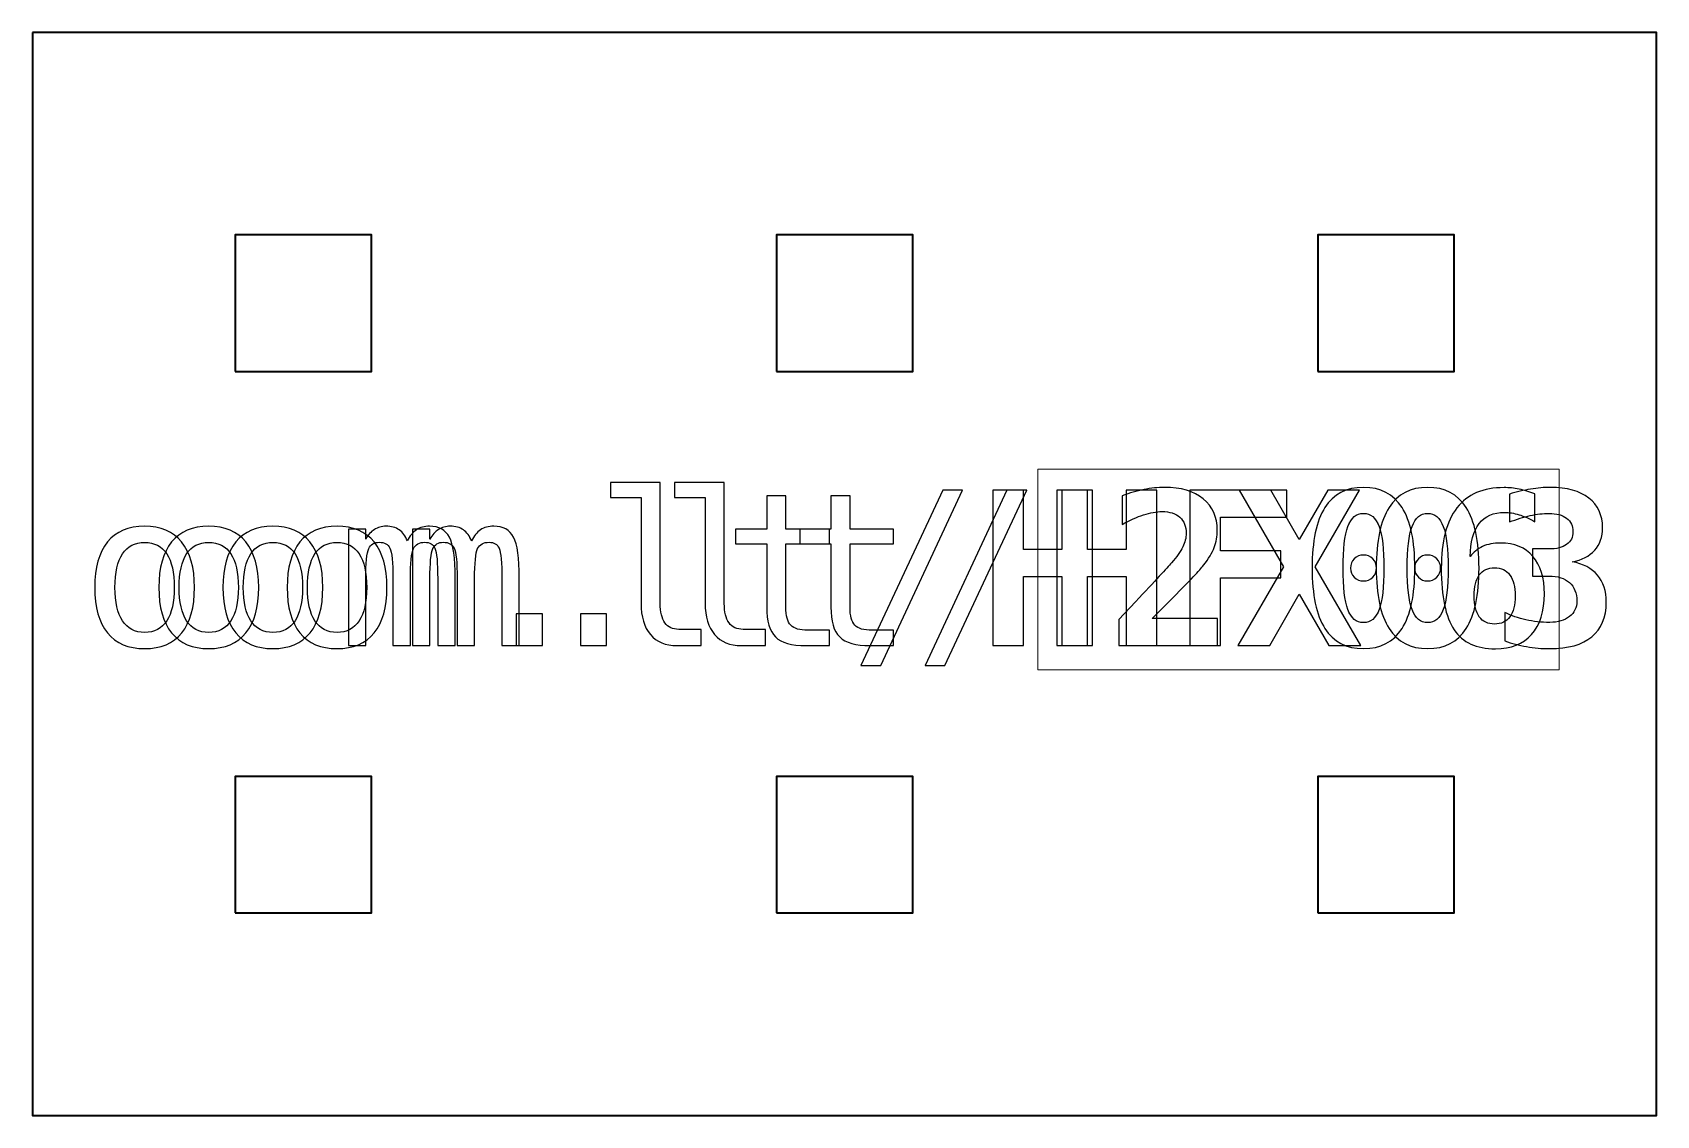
# Model space of a CAD drawing. Header units: centimetres. Extents: x -10.881 to -10.119, y -15.104 to -14.596.
import ezdxf

# ---------------------------------------------------------------- set-up
doc = ezdxf.new("R2010")
doc.units = ezdxf.units.CM
doc.header["$MEASUREMENT"] = 0
doc.layers.add('Layer 1', color=7, linetype='Continuous')

msp = doc.modelspace()

# ---------------------------------------------------------------- linework, layer by layer
at = {"layer": 'Layer 1', "color": 7, "lineweight": 35}
for points in [[(-10.78597, -14.755), (-10.72197, -14.755), (-10.72197, -14.691), (-10.78597, -14.691), (-10.78597, -14.755)], [(-10.53197, -14.755), (-10.46797, -14.755), (-10.46797, -14.691), (-10.53197, -14.691), (-10.53197, -14.755)], [(-10.27797, -14.755), (-10.21397, -14.755), (-10.21397, -14.691), (-10.27797, -14.691), (-10.27797, -14.755)], [(-10.78597, -15.009), (-10.72197, -15.009), (-10.72197, -14.945), (-10.78597, -14.945), (-10.78597, -15.009)], [(-10.53197, -15.009), (-10.46797, -15.009), (-10.46797, -14.945), (-10.53197, -14.945), (-10.53197, -15.009)], [(-10.27797, -15.009), (-10.21397, -15.009), (-10.21397, -14.945), (-10.27797, -14.945), (-10.27797, -15.009)]]:
    msp.add_lwpolyline(points, close=True, dxfattribs=at)
at = {"layer": 'Layer 1', "color": 7, "lineweight": 9}
msp.add_lwpolyline([(-10.40931, -14.89504), (-10.16463, -14.89504), (-10.16463, -14.8009), (-10.40931, -14.8009), (-10.40931, -14.89504)], close=True, dxfattribs=at)
at = {"layer": 'Layer 1', "color": 7, "lineweight": 35}
msp.add_open_spline([(-10.881, -14.59603), (-10.881, -14.59603), (-10.119, -14.59603), (-10.119, -14.59603), (-10.119, -14.59603), (-10.119, -14.59603), (-10.119, -15.10403), (-10.119, -15.10403), (-10.119, -15.10403), (-10.119, -15.10403), (-10.881, -15.10403), (-10.881, -15.10403), (-10.881, -15.10403), (-10.881, -15.10403), (-10.881, -14.59603), (-10.881, -14.59603)], degree=3, knots=[0, 0, 0, 0, 0.25, 0.25, 0.25, 0.25, 0.5, 0.5, 0.5, 0.5, 0.75, 0.75, 0.75, 0.75, 1, 1, 1, 1], dxfattribs=at)
at = {"layer": 'Layer 1', "color": 250}
for points, knots in [([(-10.58649, -14.8638), (-10.58649, -14.86784), (-10.58576, -14.87087), (-10.58427, -14.87292), (-10.58427, -14.87292), (-10.58279, -14.87497), (-10.58061, -14.876), (-10.57771, -14.876), (-10.57771, -14.876), (-10.57771, -14.876), (-10.56721, -14.876), (-10.56721, -14.876), (-10.56721, -14.876), (-10.56721, -14.876), (-10.56721, -14.88362), (-10.56721, -14.88362), (-10.56721, -14.88362), (-10.56721, -14.88362), (-10.57857, -14.88362), (-10.57857, -14.88362), (-10.57857, -14.88362), (-10.58396, -14.88362), (-10.58811, -14.88189), (-10.59106, -14.87844), (-10.59106, -14.87844), (-10.59401, -14.87499), (-10.59547, -14.8701), (-10.59547, -14.8638), (-10.59547, -14.8638), (-10.59547, -14.8638), (-10.59547, -14.81414), (-10.59547, -14.81414), (-10.59547, -14.81414), (-10.59547, -14.81414), (-10.60987, -14.81414), (-10.60987, -14.81414), (-10.60987, -14.81414), (-10.60987, -14.81414), (-10.60987, -14.8071), (-10.60987, -14.8071), (-10.60987, -14.8071), (-10.60987, -14.8071), (-10.58649, -14.8071), (-10.58649, -14.8071), (-10.58649, -14.8071), (-10.58649, -14.8071), (-10.58649, -14.8638), (-10.58649, -14.8638)], [0, 0, 0, 0, 0.083333, 0.083333, 0.083333, 0.083333, 0.166667, 0.166667, 0.166667, 0.166667, 0.25, 0.25, 0.25, 0.25, 0.333333, 0.333333, 0.333333, 0.333333, 0.416667, 0.416667, 0.416667, 0.416667, 0.5, 0.5, 0.5, 0.5, 0.583333, 0.583333, 0.583333, 0.583333, 0.666667, 0.666667, 0.666667, 0.666667, 0.75, 0.75, 0.75, 0.75, 0.833333, 0.833333, 0.833333, 0.833333, 0.916667, 0.916667, 0.916667, 0.916667, 1, 1, 1, 1]), ([(-10.55639, -14.8638), (-10.55639, -14.86784), (-10.55566, -14.87087), (-10.55417, -14.87292), (-10.55417, -14.87292), (-10.55269, -14.87497), (-10.55051, -14.876), (-10.54761, -14.876), (-10.54761, -14.876), (-10.54761, -14.876), (-10.53711, -14.876), (-10.53711, -14.876), (-10.53711, -14.876), (-10.53711, -14.876), (-10.53711, -14.88362), (-10.53711, -14.88362), (-10.53711, -14.88362), (-10.53711, -14.88362), (-10.54847, -14.88362), (-10.54847, -14.88362), (-10.54847, -14.88362), (-10.55386, -14.88362), (-10.55801, -14.88189), (-10.56096, -14.87844), (-10.56096, -14.87844), (-10.56391, -14.87499), (-10.56537, -14.8701), (-10.56537, -14.8638), (-10.56537, -14.8638), (-10.56537, -14.8638), (-10.56537, -14.81414), (-10.56537, -14.81414), (-10.56537, -14.81414), (-10.56537, -14.81414), (-10.57977, -14.81414), (-10.57977, -14.81414), (-10.57977, -14.81414), (-10.57977, -14.81414), (-10.57977, -14.8071), (-10.57977, -14.8071), (-10.57977, -14.8071), (-10.57977, -14.8071), (-10.55639, -14.8071), (-10.55639, -14.8071), (-10.55639, -14.8071), (-10.55639, -14.8071), (-10.55639, -14.8638), (-10.55639, -14.8638)], [0, 0, 0, 0, 0.083333, 0.083333, 0.083333, 0.083333, 0.166667, 0.166667, 0.166667, 0.166667, 0.25, 0.25, 0.25, 0.25, 0.333333, 0.333333, 0.333333, 0.333333, 0.416667, 0.416667, 0.416667, 0.416667, 0.5, 0.5, 0.5, 0.5, 0.583333, 0.583333, 0.583333, 0.583333, 0.666667, 0.666667, 0.666667, 0.666667, 0.75, 0.75, 0.75, 0.75, 0.833333, 0.833333, 0.833333, 0.833333, 0.916667, 0.916667, 0.916667, 0.916667, 1, 1, 1, 1]), ([(-10.45387, -14.81072), (-10.45387, -14.81072), (-10.44459, -14.81072), (-10.44459, -14.81072), (-10.44459, -14.81072), (-10.44459, -14.81072), (-10.48297, -14.8929), (-10.48297, -14.8929), (-10.48297, -14.8929), (-10.48297, -14.8929), (-10.49231, -14.8929), (-10.49231, -14.8929), (-10.49231, -14.8929), (-10.49231, -14.8929), (-10.45387, -14.81072), (-10.45387, -14.81072)], [0, 0, 0, 0, 0.25, 0.25, 0.25, 0.25, 0.5, 0.5, 0.5, 0.5, 0.75, 0.75, 0.75, 0.75, 1, 1, 1, 1]), ([(-10.42377, -14.81072), (-10.42377, -14.81072), (-10.41449, -14.81072), (-10.41449, -14.81072), (-10.41449, -14.81072), (-10.41449, -14.81072), (-10.45287, -14.8929), (-10.45287, -14.8929), (-10.45287, -14.8929), (-10.45287, -14.8929), (-10.46221, -14.8929), (-10.46221, -14.8929), (-10.46221, -14.8929), (-10.46221, -14.8929), (-10.42377, -14.81072), (-10.42377, -14.81072)], [0, 0, 0, 0, 0.25, 0.25, 0.25, 0.25, 0.5, 0.5, 0.5, 0.5, 0.75, 0.75, 0.75, 0.75, 1, 1, 1, 1]), ([(-10.43041, -14.81072), (-10.43041, -14.81072), (-10.41601, -14.81072), (-10.41601, -14.81072), (-10.41601, -14.81072), (-10.41601, -14.81072), (-10.41601, -14.8385), (-10.41601, -14.8385), (-10.41601, -14.8385), (-10.41601, -14.8385), (-10.39797, -14.8385), (-10.39797, -14.8385), (-10.39797, -14.8385), (-10.39797, -14.8385), (-10.39797, -14.81072), (-10.39797, -14.81072), (-10.39797, -14.81072), (-10.39797, -14.81072), (-10.38357, -14.81072), (-10.38357, -14.81072), (-10.38357, -14.81072), (-10.38357, -14.81072), (-10.38357, -14.88362), (-10.38357, -14.88362), (-10.38357, -14.88362), (-10.38357, -14.88362), (-10.39797, -14.88362), (-10.39797, -14.88362), (-10.39797, -14.88362), (-10.39797, -14.88362), (-10.39797, -14.8512), (-10.39797, -14.8512), (-10.39797, -14.8512), (-10.39797, -14.8512), (-10.41601, -14.8512), (-10.41601, -14.8512), (-10.41601, -14.8512), (-10.41601, -14.8512), (-10.41601, -14.88362), (-10.41601, -14.88362), (-10.41601, -14.88362), (-10.41601, -14.88362), (-10.43041, -14.88362), (-10.43041, -14.88362), (-10.43041, -14.88362), (-10.43041, -14.88362), (-10.43041, -14.81072), (-10.43041, -14.81072)], [0, 0, 0, 0, 0.083333, 0.083333, 0.083333, 0.083333, 0.166667, 0.166667, 0.166667, 0.166667, 0.25, 0.25, 0.25, 0.25, 0.333333, 0.333333, 0.333333, 0.333333, 0.416667, 0.416667, 0.416667, 0.416667, 0.5, 0.5, 0.5, 0.5, 0.583333, 0.583333, 0.583333, 0.583333, 0.666667, 0.666667, 0.666667, 0.666667, 0.75, 0.75, 0.75, 0.75, 0.833333, 0.833333, 0.833333, 0.833333, 0.916667, 0.916667, 0.916667, 0.916667, 1, 1, 1, 1]), ([(-10.40031, -14.81072), (-10.40031, -14.81072), (-10.38591, -14.81072), (-10.38591, -14.81072), (-10.38591, -14.81072), (-10.38591, -14.81072), (-10.38591, -14.8385), (-10.38591, -14.8385), (-10.38591, -14.8385), (-10.38591, -14.8385), (-10.36787, -14.8385), (-10.36787, -14.8385), (-10.36787, -14.8385), (-10.36787, -14.8385), (-10.36787, -14.81072), (-10.36787, -14.81072), (-10.36787, -14.81072), (-10.36787, -14.81072), (-10.35347, -14.81072), (-10.35347, -14.81072), (-10.35347, -14.81072), (-10.35347, -14.81072), (-10.35347, -14.88362), (-10.35347, -14.88362), (-10.35347, -14.88362), (-10.35347, -14.88362), (-10.36787, -14.88362), (-10.36787, -14.88362), (-10.36787, -14.88362), (-10.36787, -14.88362), (-10.36787, -14.8512), (-10.36787, -14.8512), (-10.36787, -14.8512), (-10.36787, -14.8512), (-10.38591, -14.8512), (-10.38591, -14.8512), (-10.38591, -14.8512), (-10.38591, -14.8512), (-10.38591, -14.88362), (-10.38591, -14.88362), (-10.38591, -14.88362), (-10.38591, -14.88362), (-10.40031, -14.88362), (-10.40031, -14.88362), (-10.40031, -14.88362), (-10.40031, -14.88362), (-10.40031, -14.81072), (-10.40031, -14.81072)], [0, 0, 0, 0, 0.083333, 0.083333, 0.083333, 0.083333, 0.166667, 0.166667, 0.166667, 0.166667, 0.25, 0.25, 0.25, 0.25, 0.333333, 0.333333, 0.333333, 0.333333, 0.416667, 0.416667, 0.416667, 0.416667, 0.5, 0.5, 0.5, 0.5, 0.583333, 0.583333, 0.583333, 0.583333, 0.666667, 0.666667, 0.666667, 0.666667, 0.75, 0.75, 0.75, 0.75, 0.833333, 0.833333, 0.833333, 0.833333, 0.916667, 0.916667, 0.916667, 0.916667, 1, 1, 1, 1]), ([(-10.35571, -14.87092), (-10.35571, -14.87092), (-10.32499, -14.87092), (-10.32499, -14.87092), (-10.32499, -14.87092), (-10.32499, -14.87092), (-10.32499, -14.88362), (-10.32499, -14.88362), (-10.32499, -14.88362), (-10.32499, -14.88362), (-10.37127, -14.88362), (-10.37127, -14.88362), (-10.37127, -14.88362), (-10.37127, -14.88362), (-10.37127, -14.8713), (-10.37127, -14.8713), (-10.37127, -14.8713), (-10.37127, -14.8713), (-10.36346, -14.86302), (-10.36346, -14.86302), (-10.36346, -14.86302), (-10.35419, -14.85315), (-10.34856, -14.84709), (-10.34657, -14.8448), (-10.34657, -14.8448), (-10.34414, -14.842), (-10.34237, -14.83952), (-10.34131, -14.83735), (-10.34131, -14.83735), (-10.34022, -14.83519), (-10.33969, -14.83305), (-10.33969, -14.83094), (-10.33969, -14.83094), (-10.33969, -14.82769), (-10.34067, -14.82517), (-10.34264, -14.8234), (-10.34264, -14.8234), (-10.34461, -14.82162), (-10.34741, -14.82074), (-10.35101, -14.82074), (-10.35101, -14.82074), (-10.35359, -14.82074), (-10.35647, -14.82125), (-10.35967, -14.82227), (-10.35967, -14.82227), (-10.36289, -14.8233), (-10.36622, -14.82479), (-10.36971, -14.82674), (-10.36971, -14.82674), (-10.36971, -14.82674), (-10.36971, -14.8133), (-10.36971, -14.8133), (-10.36971, -14.8133), (-10.36622, -14.81204), (-10.36282, -14.81107), (-10.35947, -14.8104), (-10.35947, -14.8104), (-10.35614, -14.80974), (-10.35294, -14.8094), (-10.34989, -14.8094), (-10.34989, -14.8094), (-10.34217, -14.8094), (-10.33611, -14.8112), (-10.33171, -14.8148), (-10.33171, -14.8148), (-10.32729, -14.81839), (-10.32509, -14.8233), (-10.32509, -14.82952), (-10.32509, -14.82952), (-10.32509, -14.83239), (-10.32557, -14.83507), (-10.32652, -14.83757), (-10.32652, -14.83757), (-10.32749, -14.84009), (-10.32914, -14.84287), (-10.33149, -14.84592), (-10.33149, -14.84592), (-10.33321, -14.84814), (-10.33794, -14.85312), (-10.34569, -14.86087), (-10.34569, -14.86087), (-10.34989, -14.86505), (-10.35322, -14.86842), (-10.35571, -14.87092)], [0, 0, 0, 0, 0.047619, 0.047619, 0.047619, 0.047619, 0.095238, 0.095238, 0.095238, 0.095238, 0.142857, 0.142857, 0.142857, 0.142857, 0.190476, 0.190476, 0.190476, 0.190476, 0.238095, 0.238095, 0.238095, 0.238095, 0.285714, 0.285714, 0.285714, 0.285714, 0.333333, 0.333333, 0.333333, 0.333333, 0.380952, 0.380952, 0.380952, 0.380952, 0.428571, 0.428571, 0.428571, 0.428571, 0.47619, 0.47619, 0.47619, 0.47619, 0.52381, 0.52381, 0.52381, 0.52381, 0.571429, 0.571429, 0.571429, 0.571429, 0.619048, 0.619048, 0.619048, 0.619048, 0.666667, 0.666667, 0.666667, 0.666667, 0.714286, 0.714286, 0.714286, 0.714286, 0.761905, 0.761905, 0.761905, 0.761905, 0.809524, 0.809524, 0.809524, 0.809524, 0.857143, 0.857143, 0.857143, 0.857143, 0.904762, 0.904762, 0.904762, 0.904762, 0.952381, 0.952381, 0.952381, 0.952381, 1, 1, 1, 1]), ([(-10.29249, -14.82342), (-10.29249, -14.82342), (-10.32351, -14.82342), (-10.32351, -14.82342), (-10.32351, -14.82342), (-10.32351, -14.82342), (-10.32351, -14.83914), (-10.32351, -14.83914), (-10.32351, -14.83914), (-10.32351, -14.83914), (-10.29527, -14.83914), (-10.29527, -14.83914), (-10.29527, -14.83914), (-10.29527, -14.83914), (-10.29527, -14.85184), (-10.29527, -14.85184), (-10.29527, -14.85184), (-10.29527, -14.85184), (-10.32351, -14.85184), (-10.32351, -14.85184), (-10.32351, -14.85184), (-10.32351, -14.85184), (-10.32351, -14.88362), (-10.32351, -14.88362), (-10.32351, -14.88362), (-10.32351, -14.88362), (-10.33791, -14.88362), (-10.33791, -14.88362), (-10.33791, -14.88362), (-10.33791, -14.88362), (-10.33791, -14.81072), (-10.33791, -14.81072), (-10.33791, -14.81072), (-10.33791, -14.81072), (-10.29249, -14.81072), (-10.29249, -14.81072), (-10.29249, -14.81072), (-10.29249, -14.81072), (-10.29249, -14.82342), (-10.29249, -14.82342)], [0, 0, 0, 0, 0.1, 0.1, 0.1, 0.1, 0.2, 0.2, 0.2, 0.2, 0.3, 0.3, 0.3, 0.3, 0.4, 0.4, 0.4, 0.4, 0.5, 0.5, 0.5, 0.5, 0.6, 0.6, 0.6, 0.6, 0.7, 0.7, 0.7, 0.7, 0.8, 0.8, 0.8, 0.8, 0.9, 0.9, 0.9, 0.9, 1, 1, 1, 1]), ([(-10.25781, -14.88362), (-10.25781, -14.88362), (-10.27269, -14.88362), (-10.27269, -14.88362), (-10.27269, -14.88362), (-10.27269, -14.88362), (-10.28661, -14.8595), (-10.28661, -14.8595), (-10.28661, -14.8595), (-10.28661, -14.8595), (-10.30049, -14.88362), (-10.30049, -14.88362), (-10.30049, -14.88362), (-10.30049, -14.88362), (-10.31537, -14.88362), (-10.31537, -14.88362), (-10.31537, -14.88362), (-10.31537, -14.88362), (-10.29399, -14.8466), (-10.29399, -14.8466), (-10.29399, -14.8466), (-10.29399, -14.8466), (-10.31479, -14.81072), (-10.31479, -14.81072), (-10.31479, -14.81072), (-10.31479, -14.81072), (-10.29989, -14.81072), (-10.29989, -14.81072), (-10.29989, -14.81072), (-10.29989, -14.81072), (-10.28661, -14.83392), (-10.28661, -14.83392), (-10.28661, -14.83392), (-10.28661, -14.83392), (-10.27329, -14.81072), (-10.27329, -14.81072), (-10.27329, -14.81072), (-10.27329, -14.81072), (-10.25839, -14.81072), (-10.25839, -14.81072), (-10.25839, -14.81072), (-10.25839, -14.81072), (-10.27909, -14.8466), (-10.27909, -14.8466), (-10.27909, -14.8466), (-10.27909, -14.8466), (-10.25781, -14.88362), (-10.25781, -14.88362)], [0, 0, 0, 0, 0.083333, 0.083333, 0.083333, 0.083333, 0.166667, 0.166667, 0.166667, 0.166667, 0.25, 0.25, 0.25, 0.25, 0.333333, 0.333333, 0.333333, 0.333333, 0.416667, 0.416667, 0.416667, 0.416667, 0.5, 0.5, 0.5, 0.5, 0.583333, 0.583333, 0.583333, 0.583333, 0.666667, 0.666667, 0.666667, 0.666667, 0.75, 0.75, 0.75, 0.75, 0.833333, 0.833333, 0.833333, 0.833333, 0.916667, 0.916667, 0.916667, 0.916667, 1, 1, 1, 1]), ([(-10.28059, -14.84724), (-10.28059, -14.83462), (-10.27859, -14.82515), (-10.27459, -14.81885), (-10.27459, -14.81885), (-10.27057, -14.81255), (-10.26456, -14.8094), (-10.25651, -14.8094), (-10.25651, -14.8094), (-10.24844, -14.8094), (-10.24241, -14.81254), (-10.23839, -14.81882), (-10.23839, -14.81882), (-10.23439, -14.8251), (-10.23239, -14.83459), (-10.23239, -14.84724), (-10.23239, -14.84724), (-10.23239, -14.85987), (-10.23439, -14.86934), (-10.23839, -14.87562), (-10.23839, -14.87562), (-10.24241, -14.8819), (-10.24844, -14.88504), (-10.25651, -14.88504), (-10.25651, -14.88504), (-10.26456, -14.88504), (-10.27057, -14.88189), (-10.27459, -14.87559), (-10.27459, -14.87559), (-10.27859, -14.86929), (-10.28059, -14.85984), (-10.28059, -14.84724)], [0, 0, 0, 0, 0.125, 0.125, 0.125, 0.125, 0.25, 0.25, 0.25, 0.25, 0.375, 0.375, 0.375, 0.375, 0.5, 0.5, 0.5, 0.5, 0.625, 0.625, 0.625, 0.625, 0.75, 0.75, 0.75, 0.75, 0.875, 0.875, 0.875, 0.875, 1, 1, 1, 1]), ([(-10.25049, -14.84724), (-10.25049, -14.83462), (-10.24849, -14.82515), (-10.24449, -14.81885), (-10.24449, -14.81885), (-10.24047, -14.81255), (-10.23446, -14.8094), (-10.22641, -14.8094), (-10.22641, -14.8094), (-10.21834, -14.8094), (-10.21231, -14.81254), (-10.20829, -14.81882), (-10.20829, -14.81882), (-10.20429, -14.8251), (-10.20229, -14.83459), (-10.20229, -14.84724), (-10.20229, -14.84724), (-10.20229, -14.85987), (-10.20429, -14.86934), (-10.20829, -14.87562), (-10.20829, -14.87562), (-10.21231, -14.8819), (-10.21834, -14.88504), (-10.22641, -14.88504), (-10.22641, -14.88504), (-10.23446, -14.88504), (-10.24047, -14.88189), (-10.24449, -14.87559), (-10.24449, -14.87559), (-10.24849, -14.86929), (-10.25049, -14.85984), (-10.25049, -14.84724)], [0, 0, 0, 0, 0.125, 0.125, 0.125, 0.125, 0.25, 0.25, 0.25, 0.25, 0.375, 0.375, 0.375, 0.375, 0.5, 0.5, 0.5, 0.5, 0.625, 0.625, 0.625, 0.625, 0.75, 0.75, 0.75, 0.75, 0.875, 0.875, 0.875, 0.875, 1, 1, 1, 1]), ([(-10.17611, -14.81244), (-10.17611, -14.81244), (-10.17611, -14.82552), (-10.17611, -14.82552), (-10.17611, -14.82552), (-10.17867, -14.82405), (-10.18114, -14.82295), (-10.18351, -14.82222), (-10.18351, -14.82222), (-10.18586, -14.82149), (-10.18812, -14.82112), (-10.19031, -14.82112), (-10.19031, -14.82112), (-10.19551, -14.82112), (-10.19947, -14.82287), (-10.20219, -14.82637), (-10.20219, -14.82637), (-10.20491, -14.82987), (-10.20632, -14.83504), (-10.20646, -14.84187), (-10.20646, -14.84187), (-10.20492, -14.83975), (-10.20297, -14.83817), (-10.20061, -14.8371), (-10.20061, -14.8371), (-10.19822, -14.83605), (-10.19542, -14.83552), (-10.19221, -14.83552), (-10.19221, -14.83552), (-10.18562, -14.83552), (-10.18056, -14.8376), (-10.17697, -14.84175), (-10.17697, -14.84175), (-10.17339, -14.8459), (-10.17161, -14.85179), (-10.17161, -14.8594), (-10.17161, -14.8594), (-10.17161, -14.86757), (-10.17362, -14.8739), (-10.17764, -14.8784), (-10.17764, -14.8784), (-10.18166, -14.88289), (-10.18731, -14.88514), (-10.19461, -14.88514), (-10.19461, -14.88514), (-10.20349, -14.88514), (-10.20994, -14.88215), (-10.21396, -14.8762), (-10.21396, -14.8762), (-10.21797, -14.87024), (-10.21999, -14.86062), (-10.21999, -14.84734), (-10.21999, -14.84734), (-10.21999, -14.83472), (-10.21754, -14.82525), (-10.21262, -14.81895), (-10.21262, -14.81895), (-10.20771, -14.81265), (-10.20034, -14.8095), (-10.19051, -14.8095), (-10.19051, -14.8095), (-10.18822, -14.8095), (-10.18587, -14.80975), (-10.18346, -14.81024), (-10.18346, -14.81024), (-10.18102, -14.81072), (-10.17857, -14.81145), (-10.17611, -14.81244)], [0, 0, 0, 0, 0.058824, 0.058824, 0.058824, 0.058824, 0.117647, 0.117647, 0.117647, 0.117647, 0.176471, 0.176471, 0.176471, 0.176471, 0.235294, 0.235294, 0.235294, 0.235294, 0.294118, 0.294118, 0.294118, 0.294118, 0.352941, 0.352941, 0.352941, 0.352941, 0.411765, 0.411765, 0.411765, 0.411765, 0.470588, 0.470588, 0.470588, 0.470588, 0.529412, 0.529412, 0.529412, 0.529412, 0.588235, 0.588235, 0.588235, 0.588235, 0.647059, 0.647059, 0.647059, 0.647059, 0.705882, 0.705882, 0.705882, 0.705882, 0.764706, 0.764706, 0.764706, 0.764706, 0.823529, 0.823529, 0.823529, 0.823529, 0.882353, 0.882353, 0.882353, 0.882353, 0.941176, 0.941176, 0.941176, 0.941176, 1, 1, 1, 1]), ([(-10.16949, -14.851), (-10.16949, -14.851), (-10.17721, -14.851), (-10.17721, -14.851), (-10.17721, -14.851), (-10.17721, -14.851), (-10.17721, -14.8383), (-10.17721, -14.8383), (-10.17721, -14.8383), (-10.17721, -14.8383), (-10.16949, -14.8383), (-10.16949, -14.8383), (-10.16949, -14.8383), (-10.16592, -14.8383), (-10.16314, -14.8376), (-10.16117, -14.83619), (-10.16117, -14.83619), (-10.15921, -14.83477), (-10.15822, -14.83277), (-10.15822, -14.8302), (-10.15822, -14.8302), (-10.15822, -14.8275), (-10.15921, -14.82539), (-10.16117, -14.82387), (-10.16117, -14.82387), (-10.16314, -14.82235), (-10.16592, -14.8216), (-10.16949, -14.8216), (-10.16949, -14.8216), (-10.17222, -14.8216), (-10.17516, -14.82195), (-10.17827, -14.82264), (-10.17827, -14.82264), (-10.18141, -14.82332), (-10.18464, -14.82432), (-10.18799, -14.82562), (-10.18799, -14.82562), (-10.18799, -14.82562), (-10.18799, -14.81254), (-10.18799, -14.81254), (-10.18799, -14.81254), (-10.18464, -14.81152), (-10.18134, -14.81075), (-10.17809, -14.8102), (-10.17809, -14.8102), (-10.17482, -14.80967), (-10.17171, -14.8094), (-10.16871, -14.8094), (-10.16871, -14.8094), (-10.16102, -14.8094), (-10.15504, -14.81109), (-10.15076, -14.81444), (-10.15076, -14.81444), (-10.14646, -14.81779), (-10.14431, -14.8224), (-10.14431, -14.8283), (-10.14431, -14.8283), (-10.14431, -14.83262), (-10.14554, -14.83617), (-10.14802, -14.83892), (-10.14802, -14.83892), (-10.15049, -14.84167), (-10.15402, -14.84347), (-10.15861, -14.8443), (-10.15861, -14.8443), (-10.15341, -14.84522), (-10.14942, -14.8473), (-10.14669, -14.85054), (-10.14669, -14.85054), (-10.14396, -14.85377), (-10.14259, -14.85804), (-10.14259, -14.8633), (-10.14259, -14.8633), (-10.14259, -14.87037), (-10.14486, -14.87575), (-10.14937, -14.87947), (-10.14937, -14.87947), (-10.15391, -14.88319), (-10.16047, -14.88504), (-10.16911, -14.88504), (-10.16911, -14.88504), (-10.17277, -14.88504), (-10.17639, -14.88472), (-10.17996, -14.8841), (-10.17996, -14.8841), (-10.18352, -14.88349), (-10.18694, -14.88259), (-10.19019, -14.88142), (-10.19019, -14.88142), (-10.19019, -14.88142), (-10.19019, -14.86804), (-10.19019, -14.86804), (-10.19019, -14.86804), (-10.18712, -14.86957), (-10.18382, -14.87074), (-10.18027, -14.87154), (-10.18027, -14.87154), (-10.17674, -14.87234), (-10.17301, -14.87274), (-10.16911, -14.87274), (-10.16911, -14.87274), (-10.16519, -14.87274), (-10.16211, -14.87184), (-10.15982, -14.87002), (-10.15982, -14.87002), (-10.15754, -14.86822), (-10.15641, -14.86579), (-10.15641, -14.86272), (-10.15641, -14.86272), (-10.15641, -14.85899), (-10.15754, -14.85609), (-10.15982, -14.85405), (-10.15982, -14.85405), (-10.16211, -14.85202), (-10.16532, -14.851), (-10.16949, -14.851)], [0, 0, 0, 0, 0.034483, 0.034483, 0.034483, 0.034483, 0.068966, 0.068966, 0.068966, 0.068966, 0.103448, 0.103448, 0.103448, 0.103448, 0.137931, 0.137931, 0.137931, 0.137931, 0.172414, 0.172414, 0.172414, 0.172414, 0.206897, 0.206897, 0.206897, 0.206897, 0.241379, 0.241379, 0.241379, 0.241379, 0.275862, 0.275862, 0.275862, 0.275862, 0.310345, 0.310345, 0.310345, 0.310345, 0.344828, 0.344828, 0.344828, 0.344828, 0.37931, 0.37931, 0.37931, 0.37931, 0.413793, 0.413793, 0.413793, 0.413793, 0.448276, 0.448276, 0.448276, 0.448276, 0.482759, 0.482759, 0.482759, 0.482759, 0.517241, 0.517241, 0.517241, 0.517241, 0.551724, 0.551724, 0.551724, 0.551724, 0.586207, 0.586207, 0.586207, 0.586207, 0.62069, 0.62069, 0.62069, 0.62069, 0.655172, 0.655172, 0.655172, 0.655172, 0.689655, 0.689655, 0.689655, 0.689655, 0.724138, 0.724138, 0.724138, 0.724138, 0.758621, 0.758621, 0.758621, 0.758621, 0.793103, 0.793103, 0.793103, 0.793103, 0.827586, 0.827586, 0.827586, 0.827586, 0.862069, 0.862069, 0.862069, 0.862069, 0.896552, 0.896552, 0.896552, 0.896552, 0.931034, 0.931034, 0.931034, 0.931034, 0.965517, 0.965517, 0.965517, 0.965517, 1, 1, 1, 1]), ([(-10.52751, -14.8134), (-10.52751, -14.8134), (-10.52751, -14.82894), (-10.52751, -14.82894), (-10.52751, -14.82894), (-10.52751, -14.82894), (-10.50709, -14.82894), (-10.50709, -14.82894), (-10.50709, -14.82894), (-10.50709, -14.82894), (-10.50709, -14.83592), (-10.50709, -14.83592), (-10.50709, -14.83592), (-10.50709, -14.83592), (-10.52751, -14.83592), (-10.52751, -14.83592), (-10.52751, -14.83592), (-10.52751, -14.83592), (-10.52751, -14.8656), (-10.52751, -14.8656), (-10.52751, -14.8656), (-10.52751, -14.86964), (-10.52674, -14.87245), (-10.52521, -14.87404), (-10.52521, -14.87404), (-10.52367, -14.87564), (-10.52101, -14.87644), (-10.51721, -14.87644), (-10.51721, -14.87644), (-10.51721, -14.87644), (-10.50709, -14.87644), (-10.50709, -14.87644), (-10.50709, -14.87644), (-10.50709, -14.87644), (-10.50709, -14.88362), (-10.50709, -14.88362), (-10.50709, -14.88362), (-10.50709, -14.88362), (-10.51807, -14.88362), (-10.51807, -14.88362), (-10.51807, -14.88362), (-10.52482, -14.88362), (-10.52957, -14.88227), (-10.53234, -14.87957), (-10.53234, -14.87957), (-10.53511, -14.87687), (-10.53649, -14.8722), (-10.53649, -14.8656), (-10.53649, -14.8656), (-10.53649, -14.8656), (-10.53649, -14.83592), (-10.53649, -14.83592), (-10.53649, -14.83592), (-10.53649, -14.83592), (-10.55109, -14.83592), (-10.55109, -14.83592), (-10.55109, -14.83592), (-10.55109, -14.83592), (-10.55109, -14.82894), (-10.55109, -14.82894), (-10.55109, -14.82894), (-10.55109, -14.82894), (-10.53649, -14.82894), (-10.53649, -14.82894), (-10.53649, -14.82894), (-10.53649, -14.82894), (-10.53649, -14.8134), (-10.53649, -14.8134), (-10.53649, -14.8134), (-10.53649, -14.8134), (-10.52751, -14.8134), (-10.52751, -14.8134)], [0, 0, 0, 0, 0.055556, 0.055556, 0.055556, 0.055556, 0.111111, 0.111111, 0.111111, 0.111111, 0.166667, 0.166667, 0.166667, 0.166667, 0.222222, 0.222222, 0.222222, 0.222222, 0.277778, 0.277778, 0.277778, 0.277778, 0.333333, 0.333333, 0.333333, 0.333333, 0.388889, 0.388889, 0.388889, 0.388889, 0.444444, 0.444444, 0.444444, 0.444444, 0.5, 0.5, 0.5, 0.5, 0.555556, 0.555556, 0.555556, 0.555556, 0.611111, 0.611111, 0.611111, 0.611111, 0.666667, 0.666667, 0.666667, 0.666667, 0.722222, 0.722222, 0.722222, 0.722222, 0.777778, 0.777778, 0.777778, 0.777778, 0.833333, 0.833333, 0.833333, 0.833333, 0.888889, 0.888889, 0.888889, 0.888889, 0.944444, 0.944444, 0.944444, 0.944444, 1, 1, 1, 1]), ([(-10.49741, -14.8134), (-10.49741, -14.8134), (-10.49741, -14.82894), (-10.49741, -14.82894), (-10.49741, -14.82894), (-10.49741, -14.82894), (-10.47699, -14.82894), (-10.47699, -14.82894), (-10.47699, -14.82894), (-10.47699, -14.82894), (-10.47699, -14.83592), (-10.47699, -14.83592), (-10.47699, -14.83592), (-10.47699, -14.83592), (-10.49741, -14.83592), (-10.49741, -14.83592), (-10.49741, -14.83592), (-10.49741, -14.83592), (-10.49741, -14.8656), (-10.49741, -14.8656), (-10.49741, -14.8656), (-10.49741, -14.86964), (-10.49664, -14.87245), (-10.49511, -14.87404), (-10.49511, -14.87404), (-10.49357, -14.87564), (-10.49091, -14.87644), (-10.48711, -14.87644), (-10.48711, -14.87644), (-10.48711, -14.87644), (-10.47699, -14.87644), (-10.47699, -14.87644), (-10.47699, -14.87644), (-10.47699, -14.87644), (-10.47699, -14.88362), (-10.47699, -14.88362), (-10.47699, -14.88362), (-10.47699, -14.88362), (-10.48797, -14.88362), (-10.48797, -14.88362), (-10.48797, -14.88362), (-10.49472, -14.88362), (-10.49947, -14.88227), (-10.50224, -14.87957), (-10.50224, -14.87957), (-10.50501, -14.87687), (-10.50639, -14.8722), (-10.50639, -14.8656), (-10.50639, -14.8656), (-10.50639, -14.8656), (-10.50639, -14.83592), (-10.50639, -14.83592), (-10.50639, -14.83592), (-10.50639, -14.83592), (-10.52099, -14.83592), (-10.52099, -14.83592), (-10.52099, -14.83592), (-10.52099, -14.83592), (-10.52099, -14.82894), (-10.52099, -14.82894), (-10.52099, -14.82894), (-10.52099, -14.82894), (-10.50639, -14.82894), (-10.50639, -14.82894), (-10.50639, -14.82894), (-10.50639, -14.82894), (-10.50639, -14.8134), (-10.50639, -14.8134), (-10.50639, -14.8134), (-10.50639, -14.8134), (-10.49741, -14.8134), (-10.49741, -14.8134)], [0, 0, 0, 0, 0.055556, 0.055556, 0.055556, 0.055556, 0.111111, 0.111111, 0.111111, 0.111111, 0.166667, 0.166667, 0.166667, 0.166667, 0.222222, 0.222222, 0.222222, 0.222222, 0.277778, 0.277778, 0.277778, 0.277778, 0.333333, 0.333333, 0.333333, 0.333333, 0.388889, 0.388889, 0.388889, 0.388889, 0.444444, 0.444444, 0.444444, 0.444444, 0.5, 0.5, 0.5, 0.5, 0.555556, 0.555556, 0.555556, 0.555556, 0.611111, 0.611111, 0.611111, 0.611111, 0.666667, 0.666667, 0.666667, 0.666667, 0.722222, 0.722222, 0.722222, 0.722222, 0.777778, 0.777778, 0.777778, 0.777778, 0.833333, 0.833333, 0.833333, 0.833333, 0.888889, 0.888889, 0.888889, 0.888889, 0.944444, 0.944444, 0.944444, 0.944444, 1, 1, 1, 1]), ([(-10.82841, -14.82762), (-10.82082, -14.82762), (-10.81502, -14.83007), (-10.81101, -14.83499), (-10.81101, -14.83499), (-10.80699, -14.8399), (-10.80497, -14.84702), (-10.80497, -14.85632), (-10.80497, -14.85632), (-10.80497, -14.86567), (-10.80697, -14.87279), (-10.81097, -14.87769), (-10.81097, -14.87769), (-10.81499, -14.88259), (-10.82079, -14.88504), (-10.82841, -14.88504), (-10.82841, -14.88504), (-10.83601, -14.88504), (-10.84179, -14.88259), (-10.84581, -14.87769), (-10.84581, -14.87769), (-10.84981, -14.87279), (-10.85181, -14.86567), (-10.85181, -14.85632), (-10.85181, -14.85632), (-10.85181, -14.84702), (-10.84981, -14.8399), (-10.84581, -14.83499), (-10.84581, -14.83499), (-10.84179, -14.83007), (-10.83601, -14.82762), (-10.82841, -14.82762)], [0, 0, 0, 0, 0.125, 0.125, 0.125, 0.125, 0.25, 0.25, 0.25, 0.25, 0.375, 0.375, 0.375, 0.375, 0.5, 0.5, 0.5, 0.5, 0.625, 0.625, 0.625, 0.625, 0.75, 0.75, 0.75, 0.75, 0.875, 0.875, 0.875, 0.875, 1, 1, 1, 1]), ([(-10.79831, -14.82762), (-10.79072, -14.82762), (-10.78492, -14.83007), (-10.78091, -14.83499), (-10.78091, -14.83499), (-10.77689, -14.8399), (-10.77487, -14.84702), (-10.77487, -14.85632), (-10.77487, -14.85632), (-10.77487, -14.86567), (-10.77687, -14.87279), (-10.78087, -14.87769), (-10.78087, -14.87769), (-10.78489, -14.88259), (-10.79069, -14.88504), (-10.79831, -14.88504), (-10.79831, -14.88504), (-10.80591, -14.88504), (-10.81169, -14.88259), (-10.81571, -14.87769), (-10.81571, -14.87769), (-10.81971, -14.87279), (-10.82171, -14.86567), (-10.82171, -14.85632), (-10.82171, -14.85632), (-10.82171, -14.84702), (-10.81971, -14.8399), (-10.81571, -14.83499), (-10.81571, -14.83499), (-10.81169, -14.83007), (-10.80591, -14.82762), (-10.79831, -14.82762)], [0, 0, 0, 0, 0.125, 0.125, 0.125, 0.125, 0.25, 0.25, 0.25, 0.25, 0.375, 0.375, 0.375, 0.375, 0.5, 0.5, 0.5, 0.5, 0.625, 0.625, 0.625, 0.625, 0.75, 0.75, 0.75, 0.75, 0.875, 0.875, 0.875, 0.875, 1, 1, 1, 1]), ([(-10.76821, -14.82762), (-10.76062, -14.82762), (-10.75482, -14.83007), (-10.75081, -14.83499), (-10.75081, -14.83499), (-10.74679, -14.8399), (-10.74477, -14.84702), (-10.74477, -14.85632), (-10.74477, -14.85632), (-10.74477, -14.86567), (-10.74677, -14.87279), (-10.75077, -14.87769), (-10.75077, -14.87769), (-10.75479, -14.88259), (-10.76059, -14.88504), (-10.76821, -14.88504), (-10.76821, -14.88504), (-10.77581, -14.88504), (-10.78159, -14.88259), (-10.78561, -14.87769), (-10.78561, -14.87769), (-10.78961, -14.87279), (-10.79161, -14.86567), (-10.79161, -14.85632), (-10.79161, -14.85632), (-10.79161, -14.84702), (-10.78961, -14.8399), (-10.78561, -14.83499), (-10.78561, -14.83499), (-10.78159, -14.83007), (-10.77581, -14.82762), (-10.76821, -14.82762)], [0, 0, 0, 0, 0.125, 0.125, 0.125, 0.125, 0.25, 0.25, 0.25, 0.25, 0.375, 0.375, 0.375, 0.375, 0.5, 0.5, 0.5, 0.5, 0.625, 0.625, 0.625, 0.625, 0.75, 0.75, 0.75, 0.75, 0.875, 0.875, 0.875, 0.875, 1, 1, 1, 1]), ([(-10.73811, -14.82762), (-10.73052, -14.82762), (-10.72472, -14.83007), (-10.72071, -14.83499), (-10.72071, -14.83499), (-10.71669, -14.8399), (-10.71467, -14.84702), (-10.71467, -14.85632), (-10.71467, -14.85632), (-10.71467, -14.86567), (-10.71667, -14.87279), (-10.72067, -14.87769), (-10.72067, -14.87769), (-10.72469, -14.88259), (-10.73049, -14.88504), (-10.73811, -14.88504), (-10.73811, -14.88504), (-10.74571, -14.88504), (-10.75149, -14.88259), (-10.75551, -14.87769), (-10.75551, -14.87769), (-10.75951, -14.87279), (-10.76151, -14.86567), (-10.76151, -14.85632), (-10.76151, -14.85632), (-10.76151, -14.84702), (-10.75951, -14.8399), (-10.75551, -14.83499), (-10.75551, -14.83499), (-10.75149, -14.83007), (-10.74571, -14.82762), (-10.73811, -14.82762)], [0, 0, 0, 0, 0.125, 0.125, 0.125, 0.125, 0.25, 0.25, 0.25, 0.25, 0.375, 0.375, 0.375, 0.375, 0.5, 0.5, 0.5, 0.5, 0.625, 0.625, 0.625, 0.625, 0.75, 0.75, 0.75, 0.75, 0.875, 0.875, 0.875, 0.875, 1, 1, 1, 1]), ([(-10.70509, -14.8345), (-10.70399, -14.83215), (-10.70257, -14.83042), (-10.70086, -14.8293), (-10.70086, -14.8293), (-10.69916, -14.82819), (-10.69709, -14.82762), (-10.69469, -14.82762), (-10.69469, -14.82762), (-10.69029, -14.82762), (-10.68719, -14.82932), (-10.68539, -14.83272), (-10.68539, -14.83272), (-10.68357, -14.83612), (-10.68267, -14.84252), (-10.68267, -14.85194), (-10.68267, -14.85194), (-10.68267, -14.85194), (-10.68267, -14.88362), (-10.68267, -14.88362), (-10.68267, -14.88362), (-10.68267, -14.88362), (-10.69087, -14.88362), (-10.69087, -14.88362), (-10.69087, -14.88362), (-10.69087, -14.88362), (-10.69087, -14.85232), (-10.69087, -14.85232), (-10.69087, -14.85232), (-10.69087, -14.8446), (-10.69131, -14.83982), (-10.69217, -14.83794), (-10.69217, -14.83794), (-10.69302, -14.83607), (-10.69461, -14.83514), (-10.69689, -14.83514), (-10.69689, -14.83514), (-10.69949, -14.83514), (-10.70127, -14.83614), (-10.70224, -14.83814), (-10.70224, -14.83814), (-10.70319, -14.84014), (-10.70367, -14.84487), (-10.70367, -14.85232), (-10.70367, -14.85232), (-10.70367, -14.85232), (-10.70367, -14.88362), (-10.70367, -14.88362), (-10.70367, -14.88362), (-10.70367, -14.88362), (-10.71187, -14.88362), (-10.71187, -14.88362), (-10.71187, -14.88362), (-10.71187, -14.88362), (-10.71187, -14.85232), (-10.71187, -14.85232), (-10.71187, -14.85232), (-10.71187, -14.8445), (-10.71234, -14.83969), (-10.71327, -14.83787), (-10.71327, -14.83787), (-10.71419, -14.83605), (-10.71586, -14.83514), (-10.71827, -14.83514), (-10.71827, -14.83514), (-10.72066, -14.83514), (-10.72231, -14.83614), (-10.72322, -14.83814), (-10.72322, -14.83814), (-10.72416, -14.84014), (-10.72462, -14.84487), (-10.72462, -14.85232), (-10.72462, -14.85232), (-10.72462, -14.85232), (-10.72462, -14.88362), (-10.72462, -14.88362), (-10.72462, -14.88362), (-10.72462, -14.88362), (-10.73277, -14.88362), (-10.73277, -14.88362), (-10.73277, -14.88362), (-10.73277, -14.88362), (-10.73277, -14.82894), (-10.73277, -14.82894), (-10.73277, -14.82894), (-10.73277, -14.82894), (-10.72462, -14.82894), (-10.72462, -14.82894), (-10.72462, -14.82894), (-10.72462, -14.82894), (-10.72462, -14.83362), (-10.72462, -14.83362), (-10.72462, -14.83362), (-10.72356, -14.83167), (-10.72221, -14.83019), (-10.72059, -14.82915), (-10.72059, -14.82915), (-10.71899, -14.82814), (-10.71716, -14.82762), (-10.71511, -14.82762), (-10.71511, -14.82762), (-10.71262, -14.82762), (-10.71057, -14.82819), (-10.70892, -14.82932), (-10.70892, -14.82932), (-10.70727, -14.83047), (-10.70601, -14.83219), (-10.70509, -14.8345)], [0, 0, 0, 0, 0.037037, 0.037037, 0.037037, 0.037037, 0.074074, 0.074074, 0.074074, 0.074074, 0.111111, 0.111111, 0.111111, 0.111111, 0.148148, 0.148148, 0.148148, 0.148148, 0.185185, 0.185185, 0.185185, 0.185185, 0.222222, 0.222222, 0.222222, 0.222222, 0.259259, 0.259259, 0.259259, 0.259259, 0.296296, 0.296296, 0.296296, 0.296296, 0.333333, 0.333333, 0.333333, 0.333333, 0.37037, 0.37037, 0.37037, 0.37037, 0.407407, 0.407407, 0.407407, 0.407407, 0.444444, 0.444444, 0.444444, 0.444444, 0.481481, 0.481481, 0.481481, 0.481481, 0.518519, 0.518519, 0.518519, 0.518519, 0.555556, 0.555556, 0.555556, 0.555556, 0.592593, 0.592593, 0.592593, 0.592593, 0.62963, 0.62963, 0.62963, 0.62963, 0.666667, 0.666667, 0.666667, 0.666667, 0.703704, 0.703704, 0.703704, 0.703704, 0.740741, 0.740741, 0.740741, 0.740741, 0.777778, 0.777778, 0.777778, 0.777778, 0.814815, 0.814815, 0.814815, 0.814815, 0.851852, 0.851852, 0.851852, 0.851852, 0.888889, 0.888889, 0.888889, 0.888889, 0.925926, 0.925926, 0.925926, 0.925926, 0.962963, 0.962963, 0.962963, 0.962963, 1, 1, 1, 1]), ([(-10.67499, -14.8345), (-10.67389, -14.83215), (-10.67247, -14.83042), (-10.67076, -14.8293), (-10.67076, -14.8293), (-10.66906, -14.82819), (-10.66699, -14.82762), (-10.66459, -14.82762), (-10.66459, -14.82762), (-10.66019, -14.82762), (-10.65709, -14.82932), (-10.65529, -14.83272), (-10.65529, -14.83272), (-10.65347, -14.83612), (-10.65257, -14.84252), (-10.65257, -14.85194), (-10.65257, -14.85194), (-10.65257, -14.85194), (-10.65257, -14.88362), (-10.65257, -14.88362), (-10.65257, -14.88362), (-10.65257, -14.88362), (-10.66077, -14.88362), (-10.66077, -14.88362), (-10.66077, -14.88362), (-10.66077, -14.88362), (-10.66077, -14.85232), (-10.66077, -14.85232), (-10.66077, -14.85232), (-10.66077, -14.8446), (-10.66121, -14.83982), (-10.66207, -14.83794), (-10.66207, -14.83794), (-10.66292, -14.83607), (-10.66451, -14.83514), (-10.66679, -14.83514), (-10.66679, -14.83514), (-10.66939, -14.83514), (-10.67117, -14.83614), (-10.67214, -14.83814), (-10.67214, -14.83814), (-10.67309, -14.84014), (-10.67357, -14.84487), (-10.67357, -14.85232), (-10.67357, -14.85232), (-10.67357, -14.85232), (-10.67357, -14.88362), (-10.67357, -14.88362), (-10.67357, -14.88362), (-10.67357, -14.88362), (-10.68177, -14.88362), (-10.68177, -14.88362), (-10.68177, -14.88362), (-10.68177, -14.88362), (-10.68177, -14.85232), (-10.68177, -14.85232), (-10.68177, -14.85232), (-10.68177, -14.8445), (-10.68224, -14.83969), (-10.68317, -14.83787), (-10.68317, -14.83787), (-10.68409, -14.83605), (-10.68576, -14.83514), (-10.68817, -14.83514), (-10.68817, -14.83514), (-10.69056, -14.83514), (-10.69221, -14.83614), (-10.69312, -14.83814), (-10.69312, -14.83814), (-10.69406, -14.84014), (-10.69452, -14.84487), (-10.69452, -14.85232), (-10.69452, -14.85232), (-10.69452, -14.85232), (-10.69452, -14.88362), (-10.69452, -14.88362), (-10.69452, -14.88362), (-10.69452, -14.88362), (-10.70267, -14.88362), (-10.70267, -14.88362), (-10.70267, -14.88362), (-10.70267, -14.88362), (-10.70267, -14.82894), (-10.70267, -14.82894), (-10.70267, -14.82894), (-10.70267, -14.82894), (-10.69452, -14.82894), (-10.69452, -14.82894), (-10.69452, -14.82894), (-10.69452, -14.82894), (-10.69452, -14.83362), (-10.69452, -14.83362), (-10.69452, -14.83362), (-10.69346, -14.83167), (-10.69211, -14.83019), (-10.69049, -14.82915), (-10.69049, -14.82915), (-10.68889, -14.82814), (-10.68706, -14.82762), (-10.68501, -14.82762), (-10.68501, -14.82762), (-10.68252, -14.82762), (-10.68047, -14.82819), (-10.67882, -14.82932), (-10.67882, -14.82932), (-10.67717, -14.83047), (-10.67591, -14.83219), (-10.67499, -14.8345)], [0, 0, 0, 0, 0.037037, 0.037037, 0.037037, 0.037037, 0.074074, 0.074074, 0.074074, 0.074074, 0.111111, 0.111111, 0.111111, 0.111111, 0.148148, 0.148148, 0.148148, 0.148148, 0.185185, 0.185185, 0.185185, 0.185185, 0.222222, 0.222222, 0.222222, 0.222222, 0.259259, 0.259259, 0.259259, 0.259259, 0.296296, 0.296296, 0.296296, 0.296296, 0.333333, 0.333333, 0.333333, 0.333333, 0.37037, 0.37037, 0.37037, 0.37037, 0.407407, 0.407407, 0.407407, 0.407407, 0.444444, 0.444444, 0.444444, 0.444444, 0.481481, 0.481481, 0.481481, 0.481481, 0.518519, 0.518519, 0.518519, 0.518519, 0.555556, 0.555556, 0.555556, 0.555556, 0.592593, 0.592593, 0.592593, 0.592593, 0.62963, 0.62963, 0.62963, 0.62963, 0.666667, 0.666667, 0.666667, 0.666667, 0.703704, 0.703704, 0.703704, 0.703704, 0.740741, 0.740741, 0.740741, 0.740741, 0.777778, 0.777778, 0.777778, 0.777778, 0.814815, 0.814815, 0.814815, 0.814815, 0.851852, 0.851852, 0.851852, 0.851852, 0.888889, 0.888889, 0.888889, 0.888889, 0.925926, 0.925926, 0.925926, 0.925926, 0.962963, 0.962963, 0.962963, 0.962963, 1, 1, 1, 1]), ([(-10.25651, -14.8216), (-10.25984, -14.8216), (-10.26226, -14.82364), (-10.26379, -14.8277), (-10.26379, -14.8277), (-10.26532, -14.83179), (-10.26609, -14.83829), (-10.26609, -14.84724), (-10.26609, -14.84724), (-10.26609, -14.85617), (-10.26532, -14.86265), (-10.26379, -14.86674), (-10.26379, -14.86674), (-10.26226, -14.8708), (-10.25984, -14.87284), (-10.25651, -14.87284), (-10.25651, -14.87284), (-10.25316, -14.87284), (-10.25072, -14.8708), (-10.24919, -14.86674), (-10.24919, -14.86674), (-10.24766, -14.86265), (-10.24689, -14.85617), (-10.24689, -14.84724), (-10.24689, -14.84724), (-10.24689, -14.83829), (-10.24766, -14.83179), (-10.24919, -14.8277), (-10.24919, -14.8277), (-10.25072, -14.82364), (-10.25316, -14.8216), (-10.25651, -14.8216)], [0, 0, 0, 0, 0.125, 0.125, 0.125, 0.125, 0.25, 0.25, 0.25, 0.25, 0.375, 0.375, 0.375, 0.375, 0.5, 0.5, 0.5, 0.5, 0.625, 0.625, 0.625, 0.625, 0.75, 0.75, 0.75, 0.75, 0.875, 0.875, 0.875, 0.875, 1, 1, 1, 1]), ([(-10.22641, -14.8216), (-10.22974, -14.8216), (-10.23216, -14.82364), (-10.23369, -14.8277), (-10.23369, -14.8277), (-10.23522, -14.83179), (-10.23599, -14.83829), (-10.23599, -14.84724), (-10.23599, -14.84724), (-10.23599, -14.85617), (-10.23522, -14.86265), (-10.23369, -14.86674), (-10.23369, -14.86674), (-10.23216, -14.8708), (-10.22974, -14.87284), (-10.22641, -14.87284), (-10.22641, -14.87284), (-10.22306, -14.87284), (-10.22062, -14.8708), (-10.21909, -14.86674), (-10.21909, -14.86674), (-10.21756, -14.86265), (-10.21679, -14.85617), (-10.21679, -14.84724), (-10.21679, -14.84724), (-10.21679, -14.83829), (-10.21756, -14.83179), (-10.21909, -14.8277), (-10.21909, -14.8277), (-10.22062, -14.82364), (-10.22306, -14.8216), (-10.22641, -14.8216)], [0, 0, 0, 0, 0.125, 0.125, 0.125, 0.125, 0.25, 0.25, 0.25, 0.25, 0.375, 0.375, 0.375, 0.375, 0.5, 0.5, 0.5, 0.5, 0.625, 0.625, 0.625, 0.625, 0.75, 0.75, 0.75, 0.75, 0.875, 0.875, 0.875, 0.875, 1, 1, 1, 1]), ([(-10.82841, -14.83524), (-10.83297, -14.83524), (-10.83642, -14.837), (-10.83877, -14.84055), (-10.83877, -14.84055), (-10.84112, -14.8441), (-10.84229, -14.84937), (-10.84229, -14.85632), (-10.84229, -14.85632), (-10.84229, -14.86325), (-10.84112, -14.8685), (-10.83877, -14.87207), (-10.83877, -14.87207), (-10.83642, -14.87564), (-10.83297, -14.87742), (-10.82841, -14.87742), (-10.82841, -14.87742), (-10.82382, -14.87742), (-10.82036, -14.87564), (-10.81801, -14.87207), (-10.81801, -14.87207), (-10.81566, -14.8685), (-10.81449, -14.86325), (-10.81449, -14.85632), (-10.81449, -14.85632), (-10.81449, -14.84937), (-10.81566, -14.8441), (-10.81801, -14.84055), (-10.81801, -14.84055), (-10.82036, -14.837), (-10.82382, -14.83524), (-10.82841, -14.83524)], [0, 0, 0, 0, 0.125, 0.125, 0.125, 0.125, 0.25, 0.25, 0.25, 0.25, 0.375, 0.375, 0.375, 0.375, 0.5, 0.5, 0.5, 0.5, 0.625, 0.625, 0.625, 0.625, 0.75, 0.75, 0.75, 0.75, 0.875, 0.875, 0.875, 0.875, 1, 1, 1, 1]), ([(-10.79831, -14.83524), (-10.80287, -14.83524), (-10.80632, -14.837), (-10.80867, -14.84055), (-10.80867, -14.84055), (-10.81102, -14.8441), (-10.81219, -14.84937), (-10.81219, -14.85632), (-10.81219, -14.85632), (-10.81219, -14.86325), (-10.81102, -14.8685), (-10.80867, -14.87207), (-10.80867, -14.87207), (-10.80632, -14.87564), (-10.80287, -14.87742), (-10.79831, -14.87742), (-10.79831, -14.87742), (-10.79372, -14.87742), (-10.79026, -14.87564), (-10.78791, -14.87207), (-10.78791, -14.87207), (-10.78556, -14.8685), (-10.78439, -14.86325), (-10.78439, -14.85632), (-10.78439, -14.85632), (-10.78439, -14.84937), (-10.78556, -14.8441), (-10.78791, -14.84055), (-10.78791, -14.84055), (-10.79026, -14.837), (-10.79372, -14.83524), (-10.79831, -14.83524)], [0, 0, 0, 0, 0.125, 0.125, 0.125, 0.125, 0.25, 0.25, 0.25, 0.25, 0.375, 0.375, 0.375, 0.375, 0.5, 0.5, 0.5, 0.5, 0.625, 0.625, 0.625, 0.625, 0.75, 0.75, 0.75, 0.75, 0.875, 0.875, 0.875, 0.875, 1, 1, 1, 1]), ([(-10.76821, -14.83524), (-10.77277, -14.83524), (-10.77622, -14.837), (-10.77857, -14.84055), (-10.77857, -14.84055), (-10.78092, -14.8441), (-10.78209, -14.84937), (-10.78209, -14.85632), (-10.78209, -14.85632), (-10.78209, -14.86325), (-10.78092, -14.8685), (-10.77857, -14.87207), (-10.77857, -14.87207), (-10.77622, -14.87564), (-10.77277, -14.87742), (-10.76821, -14.87742), (-10.76821, -14.87742), (-10.76362, -14.87742), (-10.76016, -14.87564), (-10.75781, -14.87207), (-10.75781, -14.87207), (-10.75546, -14.8685), (-10.75429, -14.86325), (-10.75429, -14.85632), (-10.75429, -14.85632), (-10.75429, -14.84937), (-10.75546, -14.8441), (-10.75781, -14.84055), (-10.75781, -14.84055), (-10.76016, -14.837), (-10.76362, -14.83524), (-10.76821, -14.83524)], [0, 0, 0, 0, 0.125, 0.125, 0.125, 0.125, 0.25, 0.25, 0.25, 0.25, 0.375, 0.375, 0.375, 0.375, 0.5, 0.5, 0.5, 0.5, 0.625, 0.625, 0.625, 0.625, 0.75, 0.75, 0.75, 0.75, 0.875, 0.875, 0.875, 0.875, 1, 1, 1, 1]), ([(-10.73811, -14.83524), (-10.74267, -14.83524), (-10.74612, -14.837), (-10.74847, -14.84055), (-10.74847, -14.84055), (-10.75082, -14.8441), (-10.75199, -14.84937), (-10.75199, -14.85632), (-10.75199, -14.85632), (-10.75199, -14.86325), (-10.75082, -14.8685), (-10.74847, -14.87207), (-10.74847, -14.87207), (-10.74612, -14.87564), (-10.74267, -14.87742), (-10.73811, -14.87742), (-10.73811, -14.87742), (-10.73352, -14.87742), (-10.73006, -14.87564), (-10.72771, -14.87207), (-10.72771, -14.87207), (-10.72536, -14.8685), (-10.72419, -14.86325), (-10.72419, -14.85632), (-10.72419, -14.85632), (-10.72419, -14.84937), (-10.72536, -14.8441), (-10.72771, -14.84055), (-10.72771, -14.84055), (-10.73006, -14.837), (-10.73352, -14.83524), (-10.73811, -14.83524)], [0, 0, 0, 0, 0.125, 0.125, 0.125, 0.125, 0.25, 0.25, 0.25, 0.25, 0.375, 0.375, 0.375, 0.375, 0.5, 0.5, 0.5, 0.5, 0.625, 0.625, 0.625, 0.625, 0.75, 0.75, 0.75, 0.75, 0.875, 0.875, 0.875, 0.875, 1, 1, 1, 1]), ([(-10.26257, -14.84724), (-10.26257, -14.84552), (-10.26199, -14.84407), (-10.26081, -14.8429), (-10.26081, -14.8429), (-10.25964, -14.84172), (-10.25821, -14.84114), (-10.25651, -14.84114), (-10.25651, -14.84114), (-10.25479, -14.84114), (-10.25334, -14.84172), (-10.25217, -14.8429), (-10.25217, -14.8429), (-10.25099, -14.84407), (-10.25041, -14.84552), (-10.25041, -14.84724), (-10.25041, -14.84724), (-10.25041, -14.84894), (-10.25099, -14.85037), (-10.25217, -14.85154), (-10.25217, -14.85154), (-10.25334, -14.85272), (-10.25479, -14.8533), (-10.25651, -14.8533), (-10.25651, -14.8533), (-10.25821, -14.8533), (-10.25964, -14.85272), (-10.26081, -14.85157), (-10.26081, -14.85157), (-10.26199, -14.85042), (-10.26257, -14.84897), (-10.26257, -14.84724)], [0, 0, 0, 0, 0.125, 0.125, 0.125, 0.125, 0.25, 0.25, 0.25, 0.25, 0.375, 0.375, 0.375, 0.375, 0.5, 0.5, 0.5, 0.5, 0.625, 0.625, 0.625, 0.625, 0.75, 0.75, 0.75, 0.75, 0.875, 0.875, 0.875, 0.875, 1, 1, 1, 1]), ([(-10.23247, -14.84724), (-10.23247, -14.84552), (-10.23189, -14.84407), (-10.23071, -14.8429), (-10.23071, -14.8429), (-10.22954, -14.84172), (-10.22811, -14.84114), (-10.22641, -14.84114), (-10.22641, -14.84114), (-10.22469, -14.84114), (-10.22324, -14.84172), (-10.22207, -14.8429), (-10.22207, -14.8429), (-10.22089, -14.84407), (-10.22031, -14.84552), (-10.22031, -14.84724), (-10.22031, -14.84724), (-10.22031, -14.84894), (-10.22089, -14.85037), (-10.22207, -14.85154), (-10.22207, -14.85154), (-10.22324, -14.85272), (-10.22469, -14.8533), (-10.22641, -14.8533), (-10.22641, -14.8533), (-10.22811, -14.8533), (-10.22954, -14.85272), (-10.23071, -14.85157), (-10.23071, -14.85157), (-10.23189, -14.85042), (-10.23247, -14.84897), (-10.23247, -14.84724)], [0, 0, 0, 0, 0.125, 0.125, 0.125, 0.125, 0.25, 0.25, 0.25, 0.25, 0.375, 0.375, 0.375, 0.375, 0.5, 0.5, 0.5, 0.5, 0.625, 0.625, 0.625, 0.625, 0.75, 0.75, 0.75, 0.75, 0.875, 0.875, 0.875, 0.875, 1, 1, 1, 1]), ([(-10.19499, -14.84709), (-10.19811, -14.84709), (-10.20049, -14.84822), (-10.20214, -14.85049), (-10.20214, -14.85049), (-10.20379, -14.85275), (-10.20461, -14.85602), (-10.20461, -14.86032), (-10.20461, -14.86032), (-10.20461, -14.86459), (-10.20379, -14.86785), (-10.20214, -14.87012), (-10.20214, -14.87012), (-10.20049, -14.87239), (-10.19811, -14.87352), (-10.19499, -14.87352), (-10.19499, -14.87352), (-10.19186, -14.87352), (-10.18946, -14.87239), (-10.18779, -14.87012), (-10.18779, -14.87012), (-10.18611, -14.86785), (-10.18527, -14.86459), (-10.18527, -14.86032), (-10.18527, -14.86032), (-10.18527, -14.85605), (-10.18611, -14.85279), (-10.18779, -14.8505), (-10.18779, -14.8505), (-10.18946, -14.84822), (-10.19186, -14.84709), (-10.19499, -14.84709)], [0, 0, 0, 0, 0.125, 0.125, 0.125, 0.125, 0.25, 0.25, 0.25, 0.25, 0.375, 0.375, 0.375, 0.375, 0.5, 0.5, 0.5, 0.5, 0.625, 0.625, 0.625, 0.625, 0.75, 0.75, 0.75, 0.75, 0.875, 0.875, 0.875, 0.875, 1, 1, 1, 1]), ([(-10.65401, -14.86872), (-10.65401, -14.86872), (-10.64171, -14.86872), (-10.64171, -14.86872), (-10.64171, -14.86872), (-10.64171, -14.86872), (-10.64171, -14.88362), (-10.64171, -14.88362), (-10.64171, -14.88362), (-10.64171, -14.88362), (-10.65401, -14.88362), (-10.65401, -14.88362), (-10.65401, -14.88362), (-10.65401, -14.88362), (-10.65401, -14.86872), (-10.65401, -14.86872)], [0, 0, 0, 0, 0.25, 0.25, 0.25, 0.25, 0.5, 0.5, 0.5, 0.5, 0.75, 0.75, 0.75, 0.75, 1, 1, 1, 1]), ([(-10.62391, -14.86872), (-10.62391, -14.86872), (-10.61161, -14.86872), (-10.61161, -14.86872), (-10.61161, -14.86872), (-10.61161, -14.86872), (-10.61161, -14.88362), (-10.61161, -14.88362), (-10.61161, -14.88362), (-10.61161, -14.88362), (-10.62391, -14.88362), (-10.62391, -14.88362), (-10.62391, -14.88362), (-10.62391, -14.88362), (-10.62391, -14.86872), (-10.62391, -14.86872)], [0, 0, 0, 0, 0.25, 0.25, 0.25, 0.25, 0.5, 0.5, 0.5, 0.5, 0.75, 0.75, 0.75, 0.75, 1, 1, 1, 1])]:
    msp.add_open_spline(points, degree=3, knots=knots, dxfattribs=at)
at = {"layer": 'Layer 1', "color": 7, "lineweight": 20}
for points, knots in [([(-10.55639, -14.8638), (-10.55639, -14.86784), (-10.55566, -14.87087), (-10.55417, -14.87292), (-10.55417, -14.87292), (-10.55269, -14.87497), (-10.55051, -14.876), (-10.54761, -14.876), (-10.54761, -14.876), (-10.54761, -14.876), (-10.53711, -14.876), (-10.53711, -14.876), (-10.53711, -14.876), (-10.53711, -14.876), (-10.53711, -14.88362), (-10.53711, -14.88362), (-10.53711, -14.88362), (-10.53711, -14.88362), (-10.54847, -14.88362), (-10.54847, -14.88362), (-10.54847, -14.88362), (-10.55386, -14.88362), (-10.55801, -14.88189), (-10.56096, -14.87844), (-10.56096, -14.87844), (-10.56391, -14.87499), (-10.56537, -14.8701), (-10.56537, -14.8638), (-10.56537, -14.8638), (-10.56537, -14.8638), (-10.56537, -14.81414), (-10.56537, -14.81414), (-10.56537, -14.81414), (-10.56537, -14.81414), (-10.57977, -14.81414), (-10.57977, -14.81414), (-10.57977, -14.81414), (-10.57977, -14.81414), (-10.57977, -14.8071), (-10.57977, -14.8071), (-10.57977, -14.8071), (-10.57977, -14.8071), (-10.55639, -14.8071), (-10.55639, -14.8071), (-10.55639, -14.8071), (-10.55639, -14.8071), (-10.55639, -14.8638), (-10.55639, -14.8638)], [0, 0, 0, 0, 0.083333, 0.083333, 0.083333, 0.083333, 0.166667, 0.166667, 0.166667, 0.166667, 0.25, 0.25, 0.25, 0.25, 0.333333, 0.333333, 0.333333, 0.333333, 0.416667, 0.416667, 0.416667, 0.416667, 0.5, 0.5, 0.5, 0.5, 0.583333, 0.583333, 0.583333, 0.583333, 0.666667, 0.666667, 0.666667, 0.666667, 0.75, 0.75, 0.75, 0.75, 0.833333, 0.833333, 0.833333, 0.833333, 0.916667, 0.916667, 0.916667, 0.916667, 1, 1, 1, 1]), ([(-10.42377, -14.81072), (-10.42377, -14.81072), (-10.41449, -14.81072), (-10.41449, -14.81072), (-10.41449, -14.81072), (-10.41449, -14.81072), (-10.45287, -14.8929), (-10.45287, -14.8929), (-10.45287, -14.8929), (-10.45287, -14.8929), (-10.46221, -14.8929), (-10.46221, -14.8929), (-10.46221, -14.8929), (-10.46221, -14.8929), (-10.42377, -14.81072), (-10.42377, -14.81072)], [0, 0, 0, 0, 0.25, 0.25, 0.25, 0.25, 0.5, 0.5, 0.5, 0.5, 0.75, 0.75, 0.75, 0.75, 1, 1, 1, 1]), ([(-10.40031, -14.81072), (-10.40031, -14.81072), (-10.38591, -14.81072), (-10.38591, -14.81072), (-10.38591, -14.81072), (-10.38591, -14.81072), (-10.38591, -14.8385), (-10.38591, -14.8385), (-10.38591, -14.8385), (-10.38591, -14.8385), (-10.36787, -14.8385), (-10.36787, -14.8385), (-10.36787, -14.8385), (-10.36787, -14.8385), (-10.36787, -14.81072), (-10.36787, -14.81072), (-10.36787, -14.81072), (-10.36787, -14.81072), (-10.35347, -14.81072), (-10.35347, -14.81072), (-10.35347, -14.81072), (-10.35347, -14.81072), (-10.35347, -14.88362), (-10.35347, -14.88362), (-10.35347, -14.88362), (-10.35347, -14.88362), (-10.36787, -14.88362), (-10.36787, -14.88362), (-10.36787, -14.88362), (-10.36787, -14.88362), (-10.36787, -14.8512), (-10.36787, -14.8512), (-10.36787, -14.8512), (-10.36787, -14.8512), (-10.38591, -14.8512), (-10.38591, -14.8512), (-10.38591, -14.8512), (-10.38591, -14.8512), (-10.38591, -14.88362), (-10.38591, -14.88362), (-10.38591, -14.88362), (-10.38591, -14.88362), (-10.40031, -14.88362), (-10.40031, -14.88362), (-10.40031, -14.88362), (-10.40031, -14.88362), (-10.40031, -14.81072), (-10.40031, -14.81072)], [0, 0, 0, 0, 0.083333, 0.083333, 0.083333, 0.083333, 0.166667, 0.166667, 0.166667, 0.166667, 0.25, 0.25, 0.25, 0.25, 0.333333, 0.333333, 0.333333, 0.333333, 0.416667, 0.416667, 0.416667, 0.416667, 0.5, 0.5, 0.5, 0.5, 0.583333, 0.583333, 0.583333, 0.583333, 0.666667, 0.666667, 0.666667, 0.666667, 0.75, 0.75, 0.75, 0.75, 0.833333, 0.833333, 0.833333, 0.833333, 0.916667, 0.916667, 0.916667, 0.916667, 1, 1, 1, 1]), ([(-10.29249, -14.82342), (-10.29249, -14.82342), (-10.32351, -14.82342), (-10.32351, -14.82342), (-10.32351, -14.82342), (-10.32351, -14.82342), (-10.32351, -14.83914), (-10.32351, -14.83914), (-10.32351, -14.83914), (-10.32351, -14.83914), (-10.29527, -14.83914), (-10.29527, -14.83914), (-10.29527, -14.83914), (-10.29527, -14.83914), (-10.29527, -14.85184), (-10.29527, -14.85184), (-10.29527, -14.85184), (-10.29527, -14.85184), (-10.32351, -14.85184), (-10.32351, -14.85184), (-10.32351, -14.85184), (-10.32351, -14.85184), (-10.32351, -14.88362), (-10.32351, -14.88362), (-10.32351, -14.88362), (-10.32351, -14.88362), (-10.33791, -14.88362), (-10.33791, -14.88362), (-10.33791, -14.88362), (-10.33791, -14.88362), (-10.33791, -14.81072), (-10.33791, -14.81072), (-10.33791, -14.81072), (-10.33791, -14.81072), (-10.29249, -14.81072), (-10.29249, -14.81072), (-10.29249, -14.81072), (-10.29249, -14.81072), (-10.29249, -14.82342), (-10.29249, -14.82342)], [0, 0, 0, 0, 0.1, 0.1, 0.1, 0.1, 0.2, 0.2, 0.2, 0.2, 0.3, 0.3, 0.3, 0.3, 0.4, 0.4, 0.4, 0.4, 0.5, 0.5, 0.5, 0.5, 0.6, 0.6, 0.6, 0.6, 0.7, 0.7, 0.7, 0.7, 0.8, 0.8, 0.8, 0.8, 0.9, 0.9, 0.9, 0.9, 1, 1, 1, 1]), ([(-10.28059, -14.84724), (-10.28059, -14.83462), (-10.27859, -14.82515), (-10.27459, -14.81885), (-10.27459, -14.81885), (-10.27057, -14.81255), (-10.26456, -14.8094), (-10.25651, -14.8094), (-10.25651, -14.8094), (-10.24844, -14.8094), (-10.24241, -14.81254), (-10.23839, -14.81882), (-10.23839, -14.81882), (-10.23439, -14.8251), (-10.23239, -14.83459), (-10.23239, -14.84724), (-10.23239, -14.84724), (-10.23239, -14.85987), (-10.23439, -14.86934), (-10.23839, -14.87562), (-10.23839, -14.87562), (-10.24241, -14.8819), (-10.24844, -14.88504), (-10.25651, -14.88504), (-10.25651, -14.88504), (-10.26456, -14.88504), (-10.27057, -14.88189), (-10.27459, -14.87559), (-10.27459, -14.87559), (-10.27859, -14.86929), (-10.28059, -14.85984), (-10.28059, -14.84724)], [0, 0, 0, 0, 0.125, 0.125, 0.125, 0.125, 0.25, 0.25, 0.25, 0.25, 0.375, 0.375, 0.375, 0.375, 0.5, 0.5, 0.5, 0.5, 0.625, 0.625, 0.625, 0.625, 0.75, 0.75, 0.75, 0.75, 0.875, 0.875, 0.875, 0.875, 1, 1, 1, 1]), ([(-10.17611, -14.81244), (-10.17611, -14.81244), (-10.17611, -14.82552), (-10.17611, -14.82552), (-10.17611, -14.82552), (-10.17867, -14.82405), (-10.18114, -14.82295), (-10.18351, -14.82222), (-10.18351, -14.82222), (-10.18586, -14.82149), (-10.18812, -14.82112), (-10.19031, -14.82112), (-10.19031, -14.82112), (-10.19551, -14.82112), (-10.19947, -14.82287), (-10.20219, -14.82637), (-10.20219, -14.82637), (-10.20491, -14.82987), (-10.20632, -14.83504), (-10.20646, -14.84187), (-10.20646, -14.84187), (-10.20492, -14.83975), (-10.20297, -14.83817), (-10.20061, -14.8371), (-10.20061, -14.8371), (-10.19822, -14.83605), (-10.19542, -14.83552), (-10.19221, -14.83552), (-10.19221, -14.83552), (-10.18562, -14.83552), (-10.18056, -14.8376), (-10.17697, -14.84175), (-10.17697, -14.84175), (-10.17339, -14.8459), (-10.17161, -14.85179), (-10.17161, -14.8594), (-10.17161, -14.8594), (-10.17161, -14.86757), (-10.17362, -14.8739), (-10.17764, -14.8784), (-10.17764, -14.8784), (-10.18166, -14.88289), (-10.18731, -14.88514), (-10.19461, -14.88514), (-10.19461, -14.88514), (-10.20349, -14.88514), (-10.20994, -14.88215), (-10.21396, -14.8762), (-10.21396, -14.8762), (-10.21797, -14.87024), (-10.21999, -14.86062), (-10.21999, -14.84734), (-10.21999, -14.84734), (-10.21999, -14.83472), (-10.21754, -14.82525), (-10.21262, -14.81895), (-10.21262, -14.81895), (-10.20771, -14.81265), (-10.20034, -14.8095), (-10.19051, -14.8095), (-10.19051, -14.8095), (-10.18822, -14.8095), (-10.18587, -14.80975), (-10.18346, -14.81024), (-10.18346, -14.81024), (-10.18102, -14.81072), (-10.17857, -14.81145), (-10.17611, -14.81244)], [0, 0, 0, 0, 0.058824, 0.058824, 0.058824, 0.058824, 0.117647, 0.117647, 0.117647, 0.117647, 0.176471, 0.176471, 0.176471, 0.176471, 0.235294, 0.235294, 0.235294, 0.235294, 0.294118, 0.294118, 0.294118, 0.294118, 0.352941, 0.352941, 0.352941, 0.352941, 0.411765, 0.411765, 0.411765, 0.411765, 0.470588, 0.470588, 0.470588, 0.470588, 0.529412, 0.529412, 0.529412, 0.529412, 0.588235, 0.588235, 0.588235, 0.588235, 0.647059, 0.647059, 0.647059, 0.647059, 0.705882, 0.705882, 0.705882, 0.705882, 0.764706, 0.764706, 0.764706, 0.764706, 0.823529, 0.823529, 0.823529, 0.823529, 0.882353, 0.882353, 0.882353, 0.882353, 0.941176, 0.941176, 0.941176, 0.941176, 1, 1, 1, 1]), ([(-10.49741, -14.8134), (-10.49741, -14.8134), (-10.49741, -14.82894), (-10.49741, -14.82894), (-10.49741, -14.82894), (-10.49741, -14.82894), (-10.47699, -14.82894), (-10.47699, -14.82894), (-10.47699, -14.82894), (-10.47699, -14.82894), (-10.47699, -14.83592), (-10.47699, -14.83592), (-10.47699, -14.83592), (-10.47699, -14.83592), (-10.49741, -14.83592), (-10.49741, -14.83592), (-10.49741, -14.83592), (-10.49741, -14.83592), (-10.49741, -14.8656), (-10.49741, -14.8656), (-10.49741, -14.8656), (-10.49741, -14.86964), (-10.49664, -14.87245), (-10.49511, -14.87404), (-10.49511, -14.87404), (-10.49357, -14.87564), (-10.49091, -14.87644), (-10.48711, -14.87644), (-10.48711, -14.87644), (-10.48711, -14.87644), (-10.47699, -14.87644), (-10.47699, -14.87644), (-10.47699, -14.87644), (-10.47699, -14.87644), (-10.47699, -14.88362), (-10.47699, -14.88362), (-10.47699, -14.88362), (-10.47699, -14.88362), (-10.48797, -14.88362), (-10.48797, -14.88362), (-10.48797, -14.88362), (-10.49472, -14.88362), (-10.49947, -14.88227), (-10.50224, -14.87957), (-10.50224, -14.87957), (-10.50501, -14.87687), (-10.50639, -14.8722), (-10.50639, -14.8656), (-10.50639, -14.8656), (-10.50639, -14.8656), (-10.50639, -14.83592), (-10.50639, -14.83592), (-10.50639, -14.83592), (-10.50639, -14.83592), (-10.52099, -14.83592), (-10.52099, -14.83592), (-10.52099, -14.83592), (-10.52099, -14.83592), (-10.52099, -14.82894), (-10.52099, -14.82894), (-10.52099, -14.82894), (-10.52099, -14.82894), (-10.50639, -14.82894), (-10.50639, -14.82894), (-10.50639, -14.82894), (-10.50639, -14.82894), (-10.50639, -14.8134), (-10.50639, -14.8134), (-10.50639, -14.8134), (-10.50639, -14.8134), (-10.49741, -14.8134), (-10.49741, -14.8134)], [0, 0, 0, 0, 0.055556, 0.055556, 0.055556, 0.055556, 0.111111, 0.111111, 0.111111, 0.111111, 0.166667, 0.166667, 0.166667, 0.166667, 0.222222, 0.222222, 0.222222, 0.222222, 0.277778, 0.277778, 0.277778, 0.277778, 0.333333, 0.333333, 0.333333, 0.333333, 0.388889, 0.388889, 0.388889, 0.388889, 0.444444, 0.444444, 0.444444, 0.444444, 0.5, 0.5, 0.5, 0.5, 0.555556, 0.555556, 0.555556, 0.555556, 0.611111, 0.611111, 0.611111, 0.611111, 0.666667, 0.666667, 0.666667, 0.666667, 0.722222, 0.722222, 0.722222, 0.722222, 0.777778, 0.777778, 0.777778, 0.777778, 0.833333, 0.833333, 0.833333, 0.833333, 0.888889, 0.888889, 0.888889, 0.888889, 0.944444, 0.944444, 0.944444, 0.944444, 1, 1, 1, 1]), ([(-10.79831, -14.82762), (-10.79072, -14.82762), (-10.78492, -14.83007), (-10.78091, -14.83499), (-10.78091, -14.83499), (-10.77689, -14.8399), (-10.77487, -14.84702), (-10.77487, -14.85632), (-10.77487, -14.85632), (-10.77487, -14.86567), (-10.77687, -14.87279), (-10.78087, -14.87769), (-10.78087, -14.87769), (-10.78489, -14.88259), (-10.79069, -14.88504), (-10.79831, -14.88504), (-10.79831, -14.88504), (-10.80591, -14.88504), (-10.81169, -14.88259), (-10.81571, -14.87769), (-10.81571, -14.87769), (-10.81971, -14.87279), (-10.82171, -14.86567), (-10.82171, -14.85632), (-10.82171, -14.85632), (-10.82171, -14.84702), (-10.81971, -14.8399), (-10.81571, -14.83499), (-10.81571, -14.83499), (-10.81169, -14.83007), (-10.80591, -14.82762), (-10.79831, -14.82762)], [0, 0, 0, 0, 0.125, 0.125, 0.125, 0.125, 0.25, 0.25, 0.25, 0.25, 0.375, 0.375, 0.375, 0.375, 0.5, 0.5, 0.5, 0.5, 0.625, 0.625, 0.625, 0.625, 0.75, 0.75, 0.75, 0.75, 0.875, 0.875, 0.875, 0.875, 1, 1, 1, 1]), ([(-10.73811, -14.82762), (-10.73052, -14.82762), (-10.72472, -14.83007), (-10.72071, -14.83499), (-10.72071, -14.83499), (-10.71669, -14.8399), (-10.71467, -14.84702), (-10.71467, -14.85632), (-10.71467, -14.85632), (-10.71467, -14.86567), (-10.71667, -14.87279), (-10.72067, -14.87769), (-10.72067, -14.87769), (-10.72469, -14.88259), (-10.73049, -14.88504), (-10.73811, -14.88504), (-10.73811, -14.88504), (-10.74571, -14.88504), (-10.75149, -14.88259), (-10.75551, -14.87769), (-10.75551, -14.87769), (-10.75951, -14.87279), (-10.76151, -14.86567), (-10.76151, -14.85632), (-10.76151, -14.85632), (-10.76151, -14.84702), (-10.75951, -14.8399), (-10.75551, -14.83499), (-10.75551, -14.83499), (-10.75149, -14.83007), (-10.74571, -14.82762), (-10.73811, -14.82762)], [0, 0, 0, 0, 0.125, 0.125, 0.125, 0.125, 0.25, 0.25, 0.25, 0.25, 0.375, 0.375, 0.375, 0.375, 0.5, 0.5, 0.5, 0.5, 0.625, 0.625, 0.625, 0.625, 0.75, 0.75, 0.75, 0.75, 0.875, 0.875, 0.875, 0.875, 1, 1, 1, 1]), ([(-10.67499, -14.8345), (-10.67389, -14.83215), (-10.67247, -14.83042), (-10.67076, -14.8293), (-10.67076, -14.8293), (-10.66906, -14.82819), (-10.66699, -14.82762), (-10.66459, -14.82762), (-10.66459, -14.82762), (-10.66019, -14.82762), (-10.65709, -14.82932), (-10.65529, -14.83272), (-10.65529, -14.83272), (-10.65347, -14.83612), (-10.65257, -14.84252), (-10.65257, -14.85194), (-10.65257, -14.85194), (-10.65257, -14.85194), (-10.65257, -14.88362), (-10.65257, -14.88362), (-10.65257, -14.88362), (-10.65257, -14.88362), (-10.66077, -14.88362), (-10.66077, -14.88362), (-10.66077, -14.88362), (-10.66077, -14.88362), (-10.66077, -14.85232), (-10.66077, -14.85232), (-10.66077, -14.85232), (-10.66077, -14.8446), (-10.66121, -14.83982), (-10.66207, -14.83794), (-10.66207, -14.83794), (-10.66292, -14.83607), (-10.66451, -14.83514), (-10.66679, -14.83514), (-10.66679, -14.83514), (-10.66939, -14.83514), (-10.67117, -14.83614), (-10.67214, -14.83814), (-10.67214, -14.83814), (-10.67309, -14.84014), (-10.67357, -14.84487), (-10.67357, -14.85232), (-10.67357, -14.85232), (-10.67357, -14.85232), (-10.67357, -14.88362), (-10.67357, -14.88362), (-10.67357, -14.88362), (-10.67357, -14.88362), (-10.68177, -14.88362), (-10.68177, -14.88362), (-10.68177, -14.88362), (-10.68177, -14.88362), (-10.68177, -14.85232), (-10.68177, -14.85232), (-10.68177, -14.85232), (-10.68177, -14.8445), (-10.68224, -14.83969), (-10.68317, -14.83787), (-10.68317, -14.83787), (-10.68409, -14.83605), (-10.68576, -14.83514), (-10.68817, -14.83514), (-10.68817, -14.83514), (-10.69056, -14.83514), (-10.69221, -14.83614), (-10.69312, -14.83814), (-10.69312, -14.83814), (-10.69406, -14.84014), (-10.69452, -14.84487), (-10.69452, -14.85232), (-10.69452, -14.85232), (-10.69452, -14.85232), (-10.69452, -14.88362), (-10.69452, -14.88362), (-10.69452, -14.88362), (-10.69452, -14.88362), (-10.70267, -14.88362), (-10.70267, -14.88362), (-10.70267, -14.88362), (-10.70267, -14.88362), (-10.70267, -14.82894), (-10.70267, -14.82894), (-10.70267, -14.82894), (-10.70267, -14.82894), (-10.69452, -14.82894), (-10.69452, -14.82894), (-10.69452, -14.82894), (-10.69452, -14.82894), (-10.69452, -14.83362), (-10.69452, -14.83362), (-10.69452, -14.83362), (-10.69346, -14.83167), (-10.69211, -14.83019), (-10.69049, -14.82915), (-10.69049, -14.82915), (-10.68889, -14.82814), (-10.68706, -14.82762), (-10.68501, -14.82762), (-10.68501, -14.82762), (-10.68252, -14.82762), (-10.68047, -14.82819), (-10.67882, -14.82932), (-10.67882, -14.82932), (-10.67717, -14.83047), (-10.67591, -14.83219), (-10.67499, -14.8345)], [0, 0, 0, 0, 0.037037, 0.037037, 0.037037, 0.037037, 0.074074, 0.074074, 0.074074, 0.074074, 0.111111, 0.111111, 0.111111, 0.111111, 0.148148, 0.148148, 0.148148, 0.148148, 0.185185, 0.185185, 0.185185, 0.185185, 0.222222, 0.222222, 0.222222, 0.222222, 0.259259, 0.259259, 0.259259, 0.259259, 0.296296, 0.296296, 0.296296, 0.296296, 0.333333, 0.333333, 0.333333, 0.333333, 0.37037, 0.37037, 0.37037, 0.37037, 0.407407, 0.407407, 0.407407, 0.407407, 0.444444, 0.444444, 0.444444, 0.444444, 0.481481, 0.481481, 0.481481, 0.481481, 0.518519, 0.518519, 0.518519, 0.518519, 0.555556, 0.555556, 0.555556, 0.555556, 0.592593, 0.592593, 0.592593, 0.592593, 0.62963, 0.62963, 0.62963, 0.62963, 0.666667, 0.666667, 0.666667, 0.666667, 0.703704, 0.703704, 0.703704, 0.703704, 0.740741, 0.740741, 0.740741, 0.740741, 0.777778, 0.777778, 0.777778, 0.777778, 0.814815, 0.814815, 0.814815, 0.814815, 0.851852, 0.851852, 0.851852, 0.851852, 0.888889, 0.888889, 0.888889, 0.888889, 0.925926, 0.925926, 0.925926, 0.925926, 0.962963, 0.962963, 0.962963, 0.962963, 1, 1, 1, 1]), ([(-10.25651, -14.8216), (-10.25984, -14.8216), (-10.26226, -14.82364), (-10.26379, -14.8277), (-10.26379, -14.8277), (-10.26532, -14.83179), (-10.26609, -14.83829), (-10.26609, -14.84724), (-10.26609, -14.84724), (-10.26609, -14.85617), (-10.26532, -14.86265), (-10.26379, -14.86674), (-10.26379, -14.86674), (-10.26226, -14.8708), (-10.25984, -14.87284), (-10.25651, -14.87284), (-10.25651, -14.87284), (-10.25316, -14.87284), (-10.25072, -14.8708), (-10.24919, -14.86674), (-10.24919, -14.86674), (-10.24766, -14.86265), (-10.24689, -14.85617), (-10.24689, -14.84724), (-10.24689, -14.84724), (-10.24689, -14.83829), (-10.24766, -14.83179), (-10.24919, -14.8277), (-10.24919, -14.8277), (-10.25072, -14.82364), (-10.25316, -14.8216), (-10.25651, -14.8216)], [0, 0, 0, 0, 0.125, 0.125, 0.125, 0.125, 0.25, 0.25, 0.25, 0.25, 0.375, 0.375, 0.375, 0.375, 0.5, 0.5, 0.5, 0.5, 0.625, 0.625, 0.625, 0.625, 0.75, 0.75, 0.75, 0.75, 0.875, 0.875, 0.875, 0.875, 1, 1, 1, 1]), ([(-10.79831, -14.83524), (-10.80287, -14.83524), (-10.80632, -14.837), (-10.80867, -14.84055), (-10.80867, -14.84055), (-10.81102, -14.8441), (-10.81219, -14.84937), (-10.81219, -14.85632), (-10.81219, -14.85632), (-10.81219, -14.86325), (-10.81102, -14.8685), (-10.80867, -14.87207), (-10.80867, -14.87207), (-10.80632, -14.87564), (-10.80287, -14.87742), (-10.79831, -14.87742), (-10.79831, -14.87742), (-10.79372, -14.87742), (-10.79026, -14.87564), (-10.78791, -14.87207), (-10.78791, -14.87207), (-10.78556, -14.8685), (-10.78439, -14.86325), (-10.78439, -14.85632), (-10.78439, -14.85632), (-10.78439, -14.84937), (-10.78556, -14.8441), (-10.78791, -14.84055), (-10.78791, -14.84055), (-10.79026, -14.837), (-10.79372, -14.83524), (-10.79831, -14.83524)], [0, 0, 0, 0, 0.125, 0.125, 0.125, 0.125, 0.25, 0.25, 0.25, 0.25, 0.375, 0.375, 0.375, 0.375, 0.5, 0.5, 0.5, 0.5, 0.625, 0.625, 0.625, 0.625, 0.75, 0.75, 0.75, 0.75, 0.875, 0.875, 0.875, 0.875, 1, 1, 1, 1]), ([(-10.73811, -14.83524), (-10.74267, -14.83524), (-10.74612, -14.837), (-10.74847, -14.84055), (-10.74847, -14.84055), (-10.75082, -14.8441), (-10.75199, -14.84937), (-10.75199, -14.85632), (-10.75199, -14.85632), (-10.75199, -14.86325), (-10.75082, -14.8685), (-10.74847, -14.87207), (-10.74847, -14.87207), (-10.74612, -14.87564), (-10.74267, -14.87742), (-10.73811, -14.87742), (-10.73811, -14.87742), (-10.73352, -14.87742), (-10.73006, -14.87564), (-10.72771, -14.87207), (-10.72771, -14.87207), (-10.72536, -14.8685), (-10.72419, -14.86325), (-10.72419, -14.85632), (-10.72419, -14.85632), (-10.72419, -14.84937), (-10.72536, -14.8441), (-10.72771, -14.84055), (-10.72771, -14.84055), (-10.73006, -14.837), (-10.73352, -14.83524), (-10.73811, -14.83524)], [0, 0, 0, 0, 0.125, 0.125, 0.125, 0.125, 0.25, 0.25, 0.25, 0.25, 0.375, 0.375, 0.375, 0.375, 0.5, 0.5, 0.5, 0.5, 0.625, 0.625, 0.625, 0.625, 0.75, 0.75, 0.75, 0.75, 0.875, 0.875, 0.875, 0.875, 1, 1, 1, 1]), ([(-10.26257, -14.84724), (-10.26257, -14.84552), (-10.26199, -14.84407), (-10.26081, -14.8429), (-10.26081, -14.8429), (-10.25964, -14.84172), (-10.25821, -14.84114), (-10.25651, -14.84114), (-10.25651, -14.84114), (-10.25479, -14.84114), (-10.25334, -14.84172), (-10.25217, -14.8429), (-10.25217, -14.8429), (-10.25099, -14.84407), (-10.25041, -14.84552), (-10.25041, -14.84724), (-10.25041, -14.84724), (-10.25041, -14.84894), (-10.25099, -14.85037), (-10.25217, -14.85154), (-10.25217, -14.85154), (-10.25334, -14.85272), (-10.25479, -14.8533), (-10.25651, -14.8533), (-10.25651, -14.8533), (-10.25821, -14.8533), (-10.25964, -14.85272), (-10.26081, -14.85157), (-10.26081, -14.85157), (-10.26199, -14.85042), (-10.26257, -14.84897), (-10.26257, -14.84724)], [0, 0, 0, 0, 0.125, 0.125, 0.125, 0.125, 0.25, 0.25, 0.25, 0.25, 0.375, 0.375, 0.375, 0.375, 0.5, 0.5, 0.5, 0.5, 0.625, 0.625, 0.625, 0.625, 0.75, 0.75, 0.75, 0.75, 0.875, 0.875, 0.875, 0.875, 1, 1, 1, 1]), ([(-10.19499, -14.84709), (-10.19811, -14.84709), (-10.20049, -14.84822), (-10.20214, -14.85049), (-10.20214, -14.85049), (-10.20379, -14.85275), (-10.20461, -14.85602), (-10.20461, -14.86032), (-10.20461, -14.86032), (-10.20461, -14.86459), (-10.20379, -14.86785), (-10.20214, -14.87012), (-10.20214, -14.87012), (-10.20049, -14.87239), (-10.19811, -14.87352), (-10.19499, -14.87352), (-10.19499, -14.87352), (-10.19186, -14.87352), (-10.18946, -14.87239), (-10.18779, -14.87012), (-10.18779, -14.87012), (-10.18611, -14.86785), (-10.18527, -14.86459), (-10.18527, -14.86032), (-10.18527, -14.86032), (-10.18527, -14.85605), (-10.18611, -14.85279), (-10.18779, -14.8505), (-10.18779, -14.8505), (-10.18946, -14.84822), (-10.19186, -14.84709), (-10.19499, -14.84709)], [0, 0, 0, 0, 0.125, 0.125, 0.125, 0.125, 0.25, 0.25, 0.25, 0.25, 0.375, 0.375, 0.375, 0.375, 0.5, 0.5, 0.5, 0.5, 0.625, 0.625, 0.625, 0.625, 0.75, 0.75, 0.75, 0.75, 0.875, 0.875, 0.875, 0.875, 1, 1, 1, 1]), ([(-10.62391, -14.86872), (-10.62391, -14.86872), (-10.61161, -14.86872), (-10.61161, -14.86872), (-10.61161, -14.86872), (-10.61161, -14.86872), (-10.61161, -14.88362), (-10.61161, -14.88362), (-10.61161, -14.88362), (-10.61161, -14.88362), (-10.62391, -14.88362), (-10.62391, -14.88362), (-10.62391, -14.88362), (-10.62391, -14.88362), (-10.62391, -14.86872), (-10.62391, -14.86872)], [0, 0, 0, 0, 0.25, 0.25, 0.25, 0.25, 0.5, 0.5, 0.5, 0.5, 0.75, 0.75, 0.75, 0.75, 1, 1, 1, 1])]:
    msp.add_open_spline(points, degree=3, knots=knots, dxfattribs=at)

doc.saveas('drawing.dxf')
